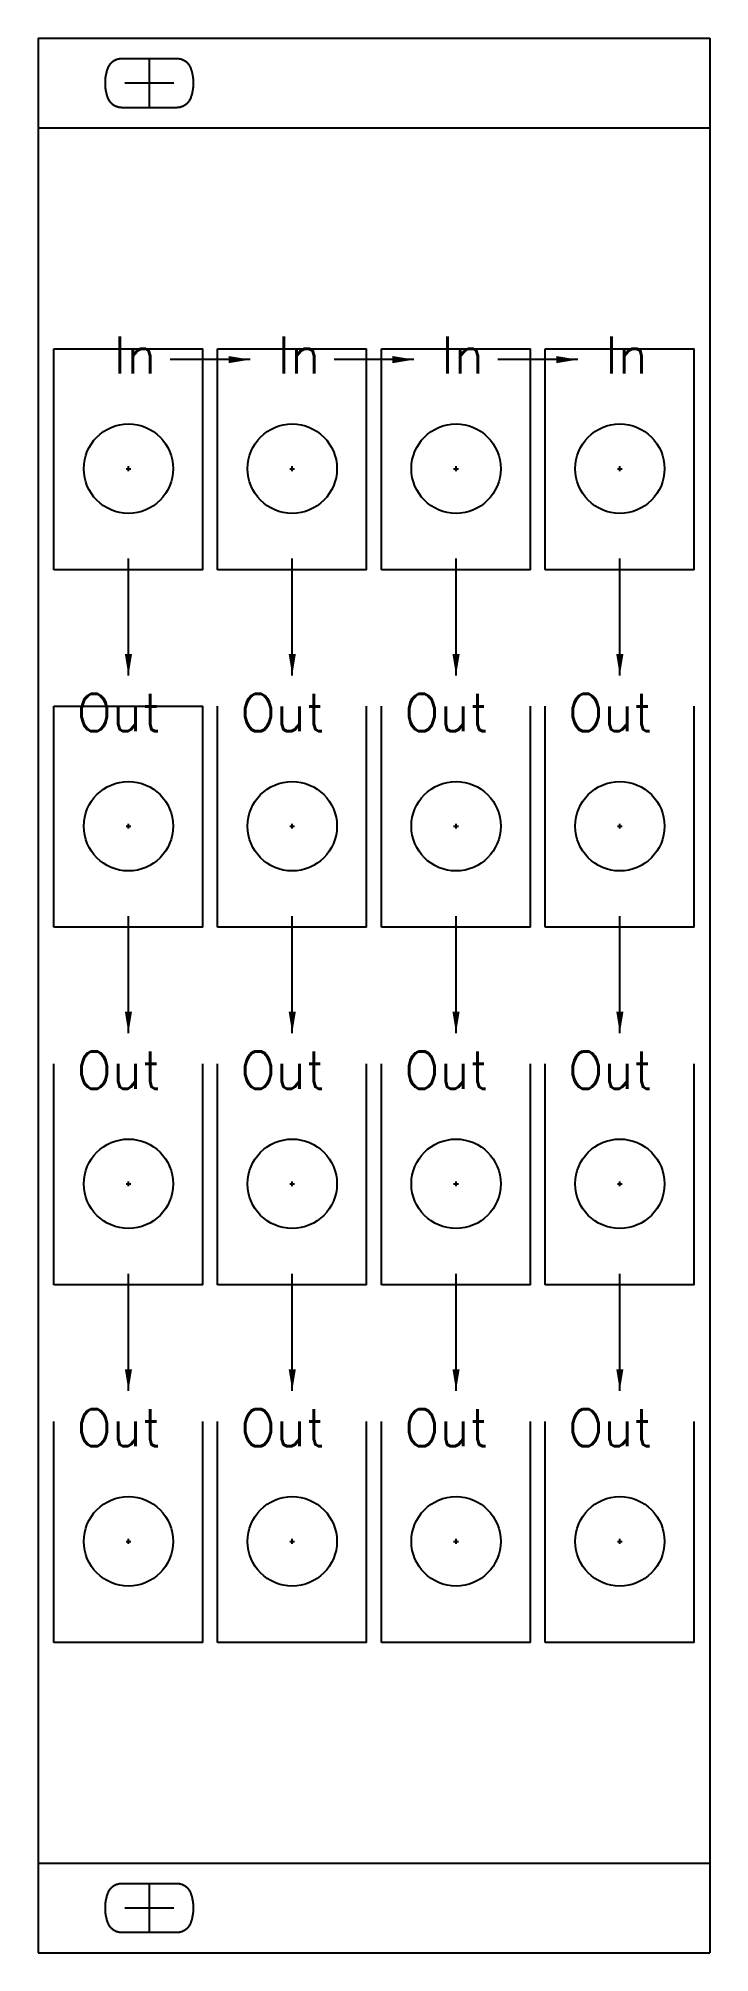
# Model space of a CAD drawing. Extents: x -6 to 39, y -100 to 29.
import ezdxf

# ---------------------------------------------------------------- set-up
doc = ezdxf.new("R2010")
doc.units = 0
doc.layers.get('0').update_dxf_attribs({"linetype": 'CONTINUOUS'})
doc.layers.add('Layer1', color=252, linetype='CONTINUOUS', plot=False)
doc.layers.add('Object', color=7, linetype='CONTINUOUS')

msp = doc.modelspace()

# ---------------------------------------------------------------- texts
at = {"linetype": 'ByBlock', "char_height": 2.5, "width": 7.6494, "attachment_point": 1}
for s, insert in [('{\\fRomanS|b0|i0|c0|p0;In}', (-1, 8.88)), ('{\\fRomanS|b0|i0|c0|p0;In}', (10, 8.88)), ('{\\fRomanS|b0|i0|c0|p0;In}', (21, 8.88)), ('{\\fRomanS|b0|i0|c0|p0;In}', (32, 8.88)), ('{\\fRomanS|b0|i0|c0|p0;Out}', (-3.48, -15.12)), ('{\\fRomanS|b0|i0|c0|p0;Out}', (7.52, -15.12)), ('{\\fRomanS|b0|i0|c0|p0;Out}', (18.52, -15.12)), ('{\\fRomanS|b0|i0|c0|p0;Out}', (29.52, -15.12)), ('{\\fRomanS|b0|i0|c0|p0;Out}', (-3.48, -39.12)), ('{\\fRomanS|b0|i0|c0|p0;Out}', (7.52, -39.12)), ('{\\fRomanS|b0|i0|c0|p0;Out}', (18.52, -39.12)), ('{\\fRomanS|b0|i0|c0|p0;Out}', (29.52, -39.12)), ('{\\fRomanS|b0|i0|c0|p0;Out}', (-3.48, -63.12)), ('{\\fRomanS|b0|i0|c0|p0;Out}', (7.52, -63.12)), ('{\\fRomanS|b0|i0|c0|p0;Out}', (18.52, -63.12)), ('{\\fRomanS|b0|i0|c0|p0;Out}', (29.52, -63.12))]:
    msp.add_mtext(s, dxfattribs=dict(at, insert=insert))

# ---------------------------------------------------------------- linework, layer by layer
at = {"linetype": 'ByBlock'}
for p, q in [((-6.06, 28.89), (-6.06, -99.61)), ((39.04, 28.89), (39.04, -99.61)), ((1.4, 27.54), (1.4, 24.23)), ((-0.25, 25.89), (3.05, 25.89)), ((1.4, -94.96), (1.4, -98.26)), ((-0.25, -96.61), (3.05, -96.61))]:
    msp.add_line(p, q, dxfattribs=at)
at = {"layer": 'Layer1', "linetype": 'ByBlock'}
for p, q in [((-5.01, 8.05), (4.99, 8.05)), ((-5.01, -6.78), (-5.01, 8.05)), ((4.99, -6.78), (4.99, 8.05)), ((5.99, 8.05), (15.99, 8.05)), ((5.99, -6.78), (5.99, 8.05)), ((15.99, -6.78), (15.99, 8.05)), ((16.99, 8.05), (26.99, 8.05)), ((16.99, -6.78), (16.99, 8.05)), ((26.99, -6.78), (26.99, 8.05)), ((27.99, 8.05), (37.99, 8.05)), ((27.99, -6.78), (27.99, 8.05)), ((37.99, -6.78), (37.99, 8.05)), ((4.99, -6.78), (-5.01, -6.78)), ((15.99, -6.78), (5.99, -6.78)), ((26.99, -6.78), (16.99, -6.78)), ((37.99, -6.78), (27.99, -6.78)), ((-5.01, -15.95), (4.99, -15.95)), ((-5.01, -30.78), (-5.01, -15.95)), ((4.99, -30.78), (4.99, -15.95)), ((5.99, -30.78), (5.99, -15.95)), ((15.99, -30.78), (15.99, -15.95)), ((16.99, -30.78), (16.99, -15.95)), ((26.99, -30.78), (26.99, -15.95)), ((27.99, -30.78), (27.99, -15.95)), ((37.99, -30.78), (37.99, -15.95)), ((4.99, -30.78), (-5.01, -30.78)), ((15.99, -30.78), (5.99, -30.78)), ((26.99, -30.78), (16.99, -30.78)), ((37.99, -30.78), (27.99, -30.78)), ((-5.01, -54.78), (-5.01, -39.95)), ((4.99, -54.78), (4.99, -39.95)), ((5.99, -54.78), (5.99, -39.95)), ((15.99, -54.78), (15.99, -39.95)), ((16.99, -54.78), (16.99, -39.95)), ((26.99, -54.78), (26.99, -39.95)), ((27.99, -54.78), (27.99, -39.95)), ((37.99, -54.78), (37.99, -39.95)), ((4.99, -54.78), (-5.01, -54.78)), ((15.99, -54.78), (5.99, -54.78)), ((26.99, -54.78), (16.99, -54.78)), ((37.99, -54.78), (27.99, -54.78)), ((-5.01, -78.78), (-5.01, -63.95)), ((4.99, -78.78), (4.99, -63.95)), ((5.99, -78.78), (5.99, -63.95)), ((15.99, -78.78), (15.99, -63.95)), ((16.99, -78.78), (16.99, -63.95)), ((26.99, -78.78), (26.99, -63.95)), ((27.99, -78.78), (27.99, -63.95)), ((37.99, -78.78), (37.99, -63.95)), ((4.99, -78.78), (-5.01, -78.78)), ((15.99, -78.78), (5.99, -78.78)), ((26.99, -78.78), (16.99, -78.78)), ((37.99, -78.78), (27.99, -78.78))]:
    msp.add_line(p, q, dxfattribs=at)
at = {"layer": 'Object', "linetype": 'ByBlock'}
for p, q in [((-6.06, 28.89), (39.04, 28.89)), ((-6.06, 22.88), (39.04, 22.88)), ((8.17, 7.32), (2.81, 7.32)), ((19.17, 7.32), (13.81, 7.32)), ((30.17, 7.32), (24.81, 7.32)), ((0, -13.89), (0, -6.04)), ((11, -13.89), (11, -6.04)), ((22, -13.89), (22, -6.04)), ((33, -13.89), (33, -6.04)), ((0, -37.89), (0, -30.04)), ((11, -37.89), (11, -30.04)), ((22, -37.89), (22, -30.04)), ((33, -37.89), (33, -30.04)), ((0, -61.89), (0, -54.04)), ((11, -61.89), (11, -54.04)), ((22, -61.89), (22, -54.04)), ((33, -61.89), (33, -54.04)), ((-6.06, -93.61), (39.04, -93.61)), ((-6.06, -99.61), (39.04, -99.61))]:
    msp.add_line(p, q, dxfattribs=at)
at = {"layer": 'Object', "color": 1, "linetype": 'ByBlock'}
for p, q in [((-0.16, 0), (0.16, 0)), ((0, -0.16), (0, 0.16)), ((10.84, 0), (11.16, 0)), ((11, -0.16), (11, 0.16)), ((21.84, 0), (22.16, 0)), ((22, -0.16), (22, 0.16)), ((32.84, 0), (33.16, 0)), ((33, -0.16), (33, 0.16)), ((-0.16, -24), (0.16, -24)), ((0, -24.16), (0, -23.84)), ((10.84, -24), (11.16, -24)), ((11, -24.16), (11, -23.84)), ((21.84, -24), (22.16, -24)), ((22, -24.16), (22, -23.84)), ((32.84, -24), (33.16, -24)), ((33, -24.16), (33, -23.84)), ((-0.16, -48), (0.16, -48)), ((0, -48.16), (0, -47.84)), ((10.84, -48), (11.16, -48)), ((11, -48.16), (11, -47.84)), ((21.84, -48), (22.16, -48)), ((22, -48.16), (22, -47.84)), ((32.84, -48), (33.16, -48)), ((33, -48.16), (33, -47.84)), ((0, -72.16), (0, -71.84)), ((11, -72.16), (11, -71.84)), ((22, -72.16), (22, -71.84)), ((33, -72.16), (33, -71.84)), ((-0.16, -72), (0.16, -72)), ((10.84, -72), (11.16, -72)), ((21.84, -72), (22.16, -72)), ((32.84, -72), (33.16, -72))]:
    msp.add_line(p, q, dxfattribs=at)
at = {"layer": 'Object', "linetype": 'ByBlock'}
for points in [[(-1.53, 25.5), (-1.53, 25.5), (-1.53, 25.51), (-1.53, 25.52), (-1.53, 25.53), (-1.53, 25.54), (-1.53, 25.54), (-1.53, 25.55), (-1.53, 25.56), (-1.53, 25.57), (-1.54, 25.57), (-1.54, 25.58), (-1.54, 25.59), (-1.54, 25.6), (-1.54, 25.61), (-1.54, 25.61), (-1.54, 25.62), (-1.54, 25.63), (-1.54, 25.64), (-1.54, 25.64), (-1.54, 25.65), (-1.54, 25.66), (-1.54, 25.67), (-1.54, 25.68), (-1.54, 25.68), (-1.55, 25.69), (-1.55, 25.7), (-1.55, 25.71), (-1.55, 25.71), (-1.55, 25.72), (-1.55, 25.73), (-1.55, 25.74), (-1.55, 25.75), (-1.55, 25.75), (-1.55, 25.76), (-1.55, 25.77), (-1.55, 25.78), (-1.55, 25.78), (-1.55, 25.79), (-1.55, 25.8), (-1.55, 25.81), (-1.55, 25.82), (-1.55, 25.82), (-1.55, 25.83), (-1.55, 25.84), (-1.55, 25.85), (-1.55, 25.85), (-1.55, 25.86), (-1.55, 25.87), (-1.55, 25.88), (-1.55, 25.89), (-1.55, 25.89), (-1.55, 25.9), (-1.55, 25.91), (-1.55, 25.92), (-1.55, 25.92), (-1.55, 25.93), (-1.55, 25.94), (-1.55, 25.95), (-1.55, 25.96), (-1.55, 25.96), (-1.55, 25.97), (-1.55, 25.98), (-1.55, 25.99), (-1.55, 26), (-1.55, 26), (-1.55, 26.01), (-1.55, 26.02), (-1.55, 26.03), (-1.55, 26.03), (-1.55, 26.04), (-1.55, 26.05), (-1.55, 26.06), (-1.55, 26.07), (-1.55, 26.07), (-1.55, 26.08), (-1.54, 26.09), (-1.54, 26.1), (-1.54, 26.1), (-1.54, 26.11), (-1.54, 26.12), (-1.54, 26.13), (-1.54, 26.14), (-1.54, 26.14), (-1.54, 26.15), (-1.54, 26.16), (-1.54, 26.17), (-1.54, 26.17), (-1.54, 26.18), (-1.54, 26.19), (-1.54, 26.2), (-1.53, 26.21), (-1.53, 26.21), (-1.53, 26.22), (-1.53, 26.23), (-1.53, 26.24), (-1.53, 26.24), (-1.53, 26.25), (-1.53, 26.26), (-1.53, 26.27), (-1.53, 26.27), (-1.52, 26.28), (-1.52, 26.29), (-1.52, 26.3), (-1.52, 26.31), (-1.52, 26.31), (-1.52, 26.32), (-1.52, 26.33), (-1.52, 26.34), (-1.52, 26.34), (-1.51, 26.35), (-1.51, 26.36), (-1.51, 26.37), (-1.51, 26.38), (-1.51, 26.38), (-1.51, 26.39), (-1.51, 26.4), (-1.51, 26.41), (-1.5, 26.41), (-1.5, 26.42), (-1.5, 26.43), (-1.5, 26.44), (-1.5, 26.44), (-1.5, 26.45), (-1.5, 26.46), (-1.49, 26.47), (-1.49, 26.48), (-1.49, 26.48), (-1.49, 26.49), (-1.49, 26.5), (-1.49, 26.51), (-1.48, 26.51), (-1.48, 26.52), (-1.48, 26.53), (-1.48, 26.54), (-1.48, 26.54), (-1.48, 26.55), (-1.47, 26.56), (-1.47, 26.57), (-1.47, 26.58), (-1.47, 26.58), (-1.47, 26.59), (-1.46, 26.6), (-1.46, 26.61), (-1.46, 26.61), (-1.46, 26.62), (-1.46, 26.63), (-1.45, 26.64), (-1.45, 26.64), (-1.45, 26.65), (-1.45, 26.66), (-1.45, 26.67), (-1.44, 26.67), (-1.44, 26.68), (-1.44, 26.69), (-1.44, 26.7), (-1.44, 26.7), (-1.43, 26.71), (-1.43, 26.72), (-1.43, 26.73), (-1.43, 26.73), (-1.42, 26.74), (-1.42, 26.75), (-1.42, 26.76), (-1.42, 26.76), (-1.42, 26.77), (-1.41, 26.78), (-1.41, 26.79), (-1.41, 26.79), (-1.41, 26.8), (-1.4, 26.81), (-1.4, 26.82), (-1.4, 26.82), (-1.4, 26.83), (-1.39, 26.84), (-1.39, 26.85), (-1.39, 26.85), (-1.39, 26.86), (-1.38, 26.87), (-1.38, 26.87), (-1.38, 26.88), (-1.38, 26.88), (-1.38, 26.89), (-1.37, 26.89), (-1.37, 26.9), (-1.37, 26.9), (-1.37, 26.91), (-1.37, 26.91), (-1.37, 26.92), (-1.36, 26.92), (-1.36, 26.93), (-1.36, 26.93), (-1.36, 26.93), (-1.36, 26.94), (-1.35, 26.94), (-1.35, 26.95), (-1.35, 26.95), (-1.35, 26.96), (-1.35, 26.96), (-1.34, 26.97), (-1.34, 26.97), (-1.34, 26.97), (-1.34, 26.98), (-1.33, 26.98), (-1.33, 26.99), (-1.33, 26.99), (-1.33, 27), (-1.33, 27), (-1.32, 27), (-1.32, 27.01), (-1.32, 27.01), (-1.32, 27.02), (-1.31, 27.02), (-1.31, 27.03), (-1.31, 27.03), (-1.31, 27.03), (-1.3, 27.04), (-1.3, 27.04), (-1.3, 27.05), (-1.3, 27.05), (-1.3, 27.06), (-1.29, 27.06), (-1.29, 27.06), (-1.29, 27.07), (-1.28, 27.07), (-1.28, 27.08), (-1.28, 27.08), (-1.28, 27.08), (-1.27, 27.09), (-1.27, 27.09), (-1.27, 27.1), (-1.27, 27.1), (-1.26, 27.1), (-1.26, 27.11), (-1.26, 27.11), (-1.26, 27.12), (-1.25, 27.12), (-1.25, 27.12), (-1.25, 27.13), (-1.24, 27.13), (-1.24, 27.14), (-1.24, 27.14), (-1.24, 27.14), (-1.23, 27.15), (-1.23, 27.15), (-1.23, 27.15), (-1.22, 27.16), (-1.22, 27.16), (-1.22, 27.17), (-1.21, 27.17), (-1.21, 27.17), (-1.21, 27.18), (-1.21, 27.18), (-1.2, 27.18), (-1.2, 27.19), (-1.2, 27.19), (-1.19, 27.19), (-1.19, 27.2), (-1.19, 27.2), (-1.18, 27.21), (-1.18, 27.21), (-1.18, 27.21), (-1.17, 27.22), (-1.17, 27.22), (-1.17, 27.22), (-1.16, 27.23), (-1.16, 27.23), (-1.16, 27.23), (-1.15, 27.24), (-1.15, 27.24), (-1.15, 27.24), (-1.14, 27.25), (-1.14, 27.25), (-1.14, 27.25), (-1.13, 27.26), (-1.13, 27.26), (-1.13, 27.26), (-1.12, 27.27), (-1.12, 27.27), (-1.12, 27.27), (-1.11, 27.28), (-1.11, 27.28), (-1.11, 27.28), (-1.1, 27.29), (-1.1, 27.29), (-1.1, 27.29), (-1.09, 27.3), (-1.09, 27.3), (-1.08, 27.3), (-1.08, 27.3), (-1.08, 27.31), (-1.07, 27.31), (-1.07, 27.31), (-1.07, 27.32), (-1.06, 27.32), (-1.06, 27.32), (-1.06, 27.33), (-1.05, 27.33), (-1.05, 27.33), (-1.04, 27.33), (-1.04, 27.34), (-1.04, 27.34), (-1.03, 27.34), (-1.03, 27.35), (-1.02, 27.35), (-1.02, 27.35), (-1.02, 27.35), (-1.01, 27.36), (-1.01, 27.36), (-1.01, 27.36), (-1, 27.36), (-1, 27.37), (-0.99, 27.37), (-0.99, 27.37), (-0.99, 27.37), (-0.98, 27.38), (-0.98, 27.38), (-0.97, 27.38), (-0.97, 27.39), (-0.97, 27.39), (-0.96, 27.39), (-0.96, 27.39), (-0.95, 27.39), (-0.95, 27.4), (-0.95, 27.4), (-0.94, 27.4), (-0.94, 27.4), (-0.93, 27.41), (-0.93, 27.41), (-0.92, 27.41), (-0.92, 27.41), (-0.92, 27.42), (-0.91, 27.42), (-0.91, 27.42), (-0.9, 27.42), (-0.9, 27.43), (-0.9, 27.43), (-0.89, 27.43), (-0.89, 27.43), (-0.88, 27.43), (-0.88, 27.44), (-0.87, 27.44), (-0.87, 27.44), (-0.87, 27.44), (-0.86, 27.44), (-0.86, 27.45), (-0.85, 27.45), (-0.85, 27.45), (-0.84, 27.45), (-0.84, 27.45), (-0.84, 27.46), (-0.83, 27.46), (-0.83, 27.46), (-0.82, 27.46), (-0.82, 27.46), (-0.81, 27.46), (-0.81, 27.47), (-0.8, 27.47), (-0.8, 27.47), (-0.8, 27.47), (-0.79, 27.47), (-0.79, 27.48), (-0.78, 27.48), (-0.78, 27.48), (-0.77, 27.48), (-0.77, 27.48), (-0.76, 27.48), (-0.76, 27.48), (-0.75, 27.49), (-0.75, 27.49), (-0.75, 27.49), (-0.74, 27.49), (-0.74, 27.49), (-0.73, 27.49), (-0.73, 27.49), (-0.72, 27.5), (-0.72, 27.5), (-0.71, 27.5), (-0.71, 27.5), (-0.7, 27.5), (-0.7, 27.5), (-0.7, 27.5), (-0.69, 27.51), (-0.69, 27.51), (-0.68, 27.51), (-0.68, 27.51), (-0.67, 27.51), (-0.67, 27.51), (-0.66, 27.51), (-0.66, 27.51), (-0.65, 27.51), (-0.65, 27.52), (-0.64, 27.52), (-0.64, 27.52), (-0.63, 27.52), (-0.63, 27.52), (-0.62, 27.52), (-0.62, 27.52), (-0.61, 27.52), (-0.61, 27.52), (-0.61, 27.52), (-0.6, 27.52), (-0.6, 27.52), (-0.59, 27.53), (-0.59, 27.53), (-0.58, 27.53), (-0.58, 27.53), (-0.57, 27.53), (-0.57, 27.53), (-0.56, 27.53), (-0.56, 27.53), (-0.55, 27.53), (-0.55, 27.53), (-0.54, 27.53), (-0.54, 27.53), (-0.53, 27.53), (-0.53, 27.53), (-0.52, 27.53), (-0.52, 27.53), (-0.51, 27.53), (-0.51, 27.53), (-0.5, 27.54), (-0.5, 27.54), (-0.49, 27.54), (-0.49, 27.54), (-0.48, 27.54), (-0.48, 27.54), (-0.47, 27.54), (-0.47, 27.54), (-0.46, 27.54), (-0.46, 27.54), (-0.45, 27.54), (-0.45, 27.54), (-0.44, 27.54), (-0.44, 27.54), (3.24, 27.54), (3.24, 27.54), (3.25, 27.54), (3.25, 27.54), (3.26, 27.54), (3.26, 27.54), (3.27, 27.54), (3.27, 27.54), (3.28, 27.54), (3.28, 27.54), (3.29, 27.54), (3.29, 27.54), (3.3, 27.54), (3.3, 27.54), (3.31, 27.53), (3.31, 27.53), (3.32, 27.53), (3.32, 27.53), (3.33, 27.53), (3.33, 27.53), (3.34, 27.53), (3.34, 27.53), (3.35, 27.53), (3.35, 27.53), (3.36, 27.53), (3.36, 27.53), (3.37, 27.53), (3.37, 27.53), (3.38, 27.53), (3.38, 27.53), (3.39, 27.53), (3.39, 27.53), (3.4, 27.52), (3.4, 27.52), (3.41, 27.52), (3.41, 27.52), (3.42, 27.52), (3.42, 27.52), (3.42, 27.52), (3.43, 27.52), (3.43, 27.52), (3.44, 27.52), (3.44, 27.52), (3.45, 27.52), (3.45, 27.51), (3.46, 27.51), (3.46, 27.51), (3.47, 27.51), (3.47, 27.51), (3.48, 27.51), (3.48, 27.51), (3.49, 27.51), (3.49, 27.51), (3.5, 27.5), (3.5, 27.5), (3.5, 27.5), (3.51, 27.5), (3.51, 27.5), (3.52, 27.5), (3.52, 27.5), (3.53, 27.49), (3.53, 27.49), (3.54, 27.49), (3.54, 27.49), (3.55, 27.49), (3.55, 27.49), (3.56, 27.49), (3.56, 27.48), (3.56, 27.48), (3.57, 27.48), (3.57, 27.48), (3.58, 27.48), (3.58, 27.48), (3.59, 27.48), (3.59, 27.47), (3.6, 27.47), (3.6, 27.47), (3.6, 27.47), (3.61, 27.47), (3.61, 27.46), (3.62, 27.46), (3.62, 27.46), (3.63, 27.46), (3.63, 27.46), (3.64, 27.46), (3.64, 27.45), (3.64, 27.45), (3.65, 27.45), (3.65, 27.45), (3.66, 27.45), (3.66, 27.44), (3.67, 27.44), (3.67, 27.44), (3.67, 27.44), (3.68, 27.44), (3.68, 27.43), (3.69, 27.43), (3.69, 27.43), (3.7, 27.43), (3.7, 27.43), (3.7, 27.42), (3.71, 27.42), (3.71, 27.42), (3.72, 27.42), (3.72, 27.41), (3.73, 27.41), (3.73, 27.41), (3.73, 27.41), (3.74, 27.4), (3.74, 27.4), (3.75, 27.4), (3.75, 27.4), (3.75, 27.39), (3.76, 27.39), (3.76, 27.39), (3.77, 27.39), (3.77, 27.39), (3.77, 27.38), (3.78, 27.38), (3.78, 27.38), (3.79, 27.37), (3.79, 27.37), (3.79, 27.37), (3.8, 27.37), (3.8, 27.36), (3.81, 27.36), (3.81, 27.36), (3.81, 27.36), (3.82, 27.35), (3.82, 27.35), (3.83, 27.35), (3.83, 27.35), (3.83, 27.34), (3.84, 27.34), (3.84, 27.34), (3.84, 27.33), (3.85, 27.33), (3.85, 27.33), (3.86, 27.33), (3.86, 27.32), (3.86, 27.32), (3.87, 27.32), (3.87, 27.31), (3.87, 27.31), (3.88, 27.31), (3.88, 27.3), (3.89, 27.3), (3.89, 27.3), (3.89, 27.3), (3.9, 27.29), (3.9, 27.29), (3.9, 27.29), (3.91, 27.28), (3.91, 27.28), (3.91, 27.28), (3.92, 27.27), (3.92, 27.27), (3.92, 27.27), (3.93, 27.26), (3.93, 27.26), (3.93, 27.26), (3.94, 27.25), (3.94, 27.25), (3.94, 27.25), (3.95, 27.24), (3.95, 27.24), (3.95, 27.24), (3.96, 27.23), (3.96, 27.23), (3.96, 27.23), (3.97, 27.22), (3.97, 27.22), (3.97, 27.22), (3.98, 27.21), (3.98, 27.21), (3.98, 27.21), (3.99, 27.2), (3.99, 27.2), (3.99, 27.19), (4, 27.19), (4, 27.19), (4, 27.18), (4.01, 27.18), (4.01, 27.18), (4.01, 27.17), (4.02, 27.17), (4.02, 27.17), (4.02, 27.16), (4.02, 27.16), (4.03, 27.15), (4.03, 27.15), (4.03, 27.15), (4.04, 27.14), (4.04, 27.14), (4.04, 27.14), (4.04, 27.13), (4.05, 27.13), (4.05, 27.12), (4.05, 27.12), (4.06, 27.12), (4.06, 27.11), (4.06, 27.11), (4.06, 27.1), (4.07, 27.1), (4.07, 27.1), (4.07, 27.09), (4.07, 27.09), (4.08, 27.08), (4.08, 27.08), (4.08, 27.08), (4.09, 27.07), (4.09, 27.07), (4.09, 27.06), (4.09, 27.06), (4.1, 27.06), (4.1, 27.05), (4.1, 27.05), (4.1, 27.04), (4.11, 27.04), (4.11, 27.03), (4.11, 27.03), (4.11, 27.03), (4.12, 27.02), (4.12, 27.02), (4.12, 27.01), (4.12, 27.01), (4.12, 27), (4.13, 27), (4.13, 27), (4.13, 26.99), (4.13, 26.99), (4.14, 26.98), (4.14, 26.98), (4.14, 26.97), (4.14, 26.97), (4.14, 26.97), (4.15, 26.96), (4.15, 26.96), (4.15, 26.95), (4.15, 26.95), (4.15, 26.94), (4.16, 26.94), (4.16, 26.93), (4.16, 26.93), (4.16, 26.93), (4.16, 26.92), (4.17, 26.92), (4.17, 26.91), (4.17, 26.91), (4.17, 26.9), (4.17, 26.9), (4.17, 26.89), (4.18, 26.89), (4.18, 26.88), (4.18, 26.88), (4.18, 26.87), (4.18, 26.87), (4.19, 26.86), (4.19, 26.85), (4.19, 26.85), (4.19, 26.84), (4.2, 26.83), (4.2, 26.82), (4.2, 26.82), (4.2, 26.81), (4.21, 26.8), (4.21, 26.79), (4.21, 26.79), (4.21, 26.78), (4.22, 26.77), (4.22, 26.76), (4.22, 26.76), (4.22, 26.75), (4.23, 26.74), (4.23, 26.73), (4.23, 26.73), (4.23, 26.72), (4.23, 26.71), (4.24, 26.7), (4.24, 26.7), (4.24, 26.69), (4.24, 26.68), (4.25, 26.67), (4.25, 26.67), (4.25, 26.66), (4.25, 26.65), (4.25, 26.64), (4.26, 26.64), (4.26, 26.63), (4.26, 26.62), (4.26, 26.61), (4.26, 26.61), (4.27, 26.6), (4.27, 26.59), (4.27, 26.58), (4.27, 26.58), (4.27, 26.57), (4.27, 26.56), (4.28, 26.55), (4.28, 26.54), (4.28, 26.54), (4.28, 26.53), (4.28, 26.52), (4.28, 26.51), (4.29, 26.51), (4.29, 26.5), (4.29, 26.49), (4.29, 26.48), (4.29, 26.48), (4.29, 26.47), (4.3, 26.46), (4.3, 26.45), (4.3, 26.44), (4.3, 26.44), (4.3, 26.43), (4.3, 26.42), (4.3, 26.41), (4.31, 26.41), (4.31, 26.4), (4.31, 26.39), (4.31, 26.38), (4.31, 26.38), (4.31, 26.37), (4.31, 26.36), (4.32, 26.35), (4.32, 26.34), (4.32, 26.34), (4.32, 26.33), (4.32, 26.32), (4.32, 26.31), (4.32, 26.31), (4.32, 26.3), (4.32, 26.29), (4.33, 26.28), (4.33, 26.27), (4.33, 26.27), (4.33, 26.26), (4.33, 26.25), (4.33, 26.24), (4.33, 26.24), (4.33, 26.23), (4.33, 26.22), (4.33, 26.21), (4.33, 26.21), (4.34, 26.2), (4.34, 26.19), (4.34, 26.18), (4.34, 26.17), (4.34, 26.17), (4.34, 26.16), (4.34, 26.15), (4.34, 26.14), (4.34, 26.14), (4.34, 26.13), (4.34, 26.12), (4.34, 26.11), (4.34, 26.1), (4.34, 26.1), (4.35, 26.09), (4.35, 26.08), (4.35, 26.07), (4.35, 26.07), (4.35, 26.06), (4.35, 26.05), (4.35, 26.04), (4.35, 26.03), (4.35, 26.03), (4.35, 26.02), (4.35, 26.01), (4.35, 26), (4.35, 26), (4.35, 25.99), (4.35, 25.98), (4.35, 25.97), (4.35, 25.96), (4.35, 25.96), (4.35, 25.95), (4.35, 25.94), (4.35, 25.93), (4.35, 25.92), (4.35, 25.92), (4.35, 25.91), (4.35, 25.9), (4.35, 25.89), (4.35, 25.89), (4.35, 25.88), (4.35, 25.87), (4.35, 25.86), (4.35, 25.85), (4.35, 25.85), (4.35, 25.84), (4.35, 25.83), (4.35, 25.82), (4.35, 25.82), (4.35, 25.81), (4.35, 25.8), (4.35, 25.79), (4.35, 25.78), (4.35, 25.78), (4.35, 25.77), (4.35, 25.76), (4.35, 25.75), (4.35, 25.75), (4.35, 25.74), (4.35, 25.73), (4.35, 25.72), (4.35, 25.71), (4.35, 25.71), (4.35, 25.7), (4.35, 25.69), (4.35, 25.68), (4.34, 25.68), (4.34, 25.67), (4.34, 25.66), (4.34, 25.65), (4.34, 25.64), (4.34, 25.64), (4.34, 25.63), (4.34, 25.62), (4.34, 25.61), (4.34, 25.61), (4.34, 25.6), (4.34, 25.59), (4.34, 25.58), (4.34, 25.57), (4.33, 25.57), (4.33, 25.56), (4.33, 25.55), (4.33, 25.54), (4.33, 25.54), (4.33, 25.53), (4.33, 25.52), (4.33, 25.51), (4.33, 25.5), (4.33, 25.5), (4.33, 25.49), (4.32, 25.48), (4.32, 25.47), (4.32, 25.47), (4.32, 25.46), (4.32, 25.45), (4.32, 25.44), (4.32, 25.43), (4.32, 25.43), (4.32, 25.42), (4.31, 25.41), (4.31, 25.4), (4.31, 25.4), (4.31, 25.39), (4.31, 25.38), (4.31, 25.37), (4.31, 25.37), (4.3, 25.36), (4.3, 25.35), (4.3, 25.34), (4.3, 25.33), (4.3, 25.33), (4.3, 25.32), (4.3, 25.31), (4.29, 25.3), (4.29, 25.3), (4.29, 25.29), (4.29, 25.28), (4.29, 25.27), (4.29, 25.27), (4.28, 25.26), (4.28, 25.25), (4.28, 25.24), (4.28, 25.23), (4.28, 25.23), (4.28, 25.22), (4.27, 25.21), (4.27, 25.2), (4.27, 25.2), (4.27, 25.19), (4.27, 25.18), (4.27, 25.17), (4.26, 25.17), (4.26, 25.16), (4.26, 25.15), (4.26, 25.14), (4.26, 25.14), (4.25, 25.13), (4.25, 25.12), (4.25, 25.11), (4.25, 25.11), (4.25, 25.1), (4.24, 25.09), (4.24, 25.08), (4.24, 25.08), (4.24, 25.07), (4.23, 25.06), (4.23, 25.05), (4.23, 25.04), (4.23, 25.04), (4.23, 25.03), (4.22, 25.02), (4.22, 25.01), (4.22, 25.01), (4.22, 25), (4.21, 24.99), (4.21, 24.98), (4.21, 24.98), (4.21, 24.97), (4.2, 24.96), (4.2, 24.95), (4.2, 24.95), (4.2, 24.94), (4.19, 24.93), (4.19, 24.92), (4.19, 24.92), (4.19, 24.91), (4.18, 24.9), (4.18, 24.9), (4.18, 24.89), (4.18, 24.89), (4.18, 24.88), (4.17, 24.88), (4.17, 24.87), (4.17, 24.87), (4.17, 24.87), (4.17, 24.86), (4.17, 24.86), (4.16, 24.85), (4.16, 24.85), (4.16, 24.84), (4.16, 24.84), (4.16, 24.83), (4.15, 24.83), (4.15, 24.82), (4.15, 24.82), (4.15, 24.82), (4.15, 24.81), (4.14, 24.81), (4.14, 24.8), (4.14, 24.8), (4.14, 24.79), (4.14, 24.79), (4.13, 24.78), (4.13, 24.78), (4.13, 24.78), (4.13, 24.77), (4.12, 24.77), (4.12, 24.76), (4.12, 24.76), (4.12, 24.75), (4.12, 24.75), (4.11, 24.75), (4.11, 24.74), (4.11, 24.74), (4.11, 24.73), (4.1, 24.73), (4.1, 24.72), (4.1, 24.72), (4.1, 24.72), (4.09, 24.71), (4.09, 24.71), (4.09, 24.7), (4.09, 24.7), (4.08, 24.7), (4.08, 24.69), (4.08, 24.69), (4.07, 24.68), (4.07, 24.68), (4.07, 24.68), (4.07, 24.67), (4.06, 24.67), (4.06, 24.66), (4.06, 24.66), (4.06, 24.66), (4.05, 24.65), (4.05, 24.65), (4.05, 24.64), (4.04, 24.64), (4.04, 24.64), (4.04, 24.63), (4.04, 24.63), (4.03, 24.63), (4.03, 24.62), (4.03, 24.62), (4.02, 24.61), (4.02, 24.61), (4.02, 24.61), (4.02, 24.6), (4.01, 24.6), (4.01, 24.6), (4.01, 24.59), (4, 24.59), (4, 24.58), (4, 24.58), (3.99, 24.58), (3.99, 24.57), (3.99, 24.57), (3.98, 24.57), (3.98, 24.56), (3.98, 24.56), (3.97, 24.56), (3.97, 24.55), (3.97, 24.55), (3.96, 24.55), (3.96, 24.54), (3.96, 24.54), (3.95, 24.54), (3.95, 24.53), (3.95, 24.53), (3.94, 24.53), (3.94, 24.52), (3.94, 24.52), (3.93, 24.52), (3.93, 24.51), (3.93, 24.51), (3.92, 24.51), (3.92, 24.5), (3.92, 24.5), (3.91, 24.5), (3.91, 24.49), (3.91, 24.49), (3.9, 24.49), (3.9, 24.48), (3.9, 24.48), (3.89, 24.48), (3.89, 24.47), (3.89, 24.47), (3.88, 24.47), (3.88, 24.46), (3.87, 24.46), (3.87, 24.46), (3.87, 24.46), (3.86, 24.45), (3.86, 24.45), (3.86, 24.45), (3.85, 24.44), (3.85, 24.44), (3.84, 24.44), (3.84, 24.44), (3.84, 24.43), (3.83, 24.43), (3.83, 24.43), (3.83, 24.42), (3.82, 24.42), (3.82, 24.42), (3.81, 24.42), (3.81, 24.41), (3.81, 24.41), (3.8, 24.41), (3.8, 24.4), (3.79, 24.4), (3.79, 24.4), (3.79, 24.4), (3.78, 24.39), (3.78, 24.39), (3.77, 24.39), (3.77, 24.39), (3.77, 24.38), (3.76, 24.38), (3.76, 24.38), (3.75, 24.38), (3.75, 24.37), (3.75, 24.37), (3.74, 24.37), (3.74, 24.37), (3.73, 24.36), (3.73, 24.36), (3.73, 24.36), (3.72, 24.36), (3.72, 24.36), (3.71, 24.35), (3.71, 24.35), (3.7, 24.35), (3.7, 24.35), (3.7, 24.34), (3.69, 24.34), (3.69, 24.34), (3.68, 24.34), (3.68, 24.34), (3.67, 24.33), (3.67, 24.33), (3.67, 24.33), (3.66, 24.33), (3.66, 24.33), (3.65, 24.32), (3.65, 24.32), (3.64, 24.32), (3.64, 24.32), (3.64, 24.32), (3.63, 24.31), (3.63, 24.31), (3.62, 24.31), (3.62, 24.31), (3.61, 24.31), (3.61, 24.31), (3.6, 24.3), (3.6, 24.3), (3.6, 24.3), (3.59, 24.3), (3.59, 24.3), (3.58, 24.3), (3.58, 24.29), (3.57, 24.29), (3.57, 24.29), (3.56, 24.29), (3.56, 24.29), (3.56, 24.29), (3.55, 24.28), (3.55, 24.28), (3.54, 24.28), (3.54, 24.28), (3.53, 24.28), (3.53, 24.28), (3.52, 24.28), (3.52, 24.27), (3.51, 24.27), (3.51, 24.27), (3.5, 24.27), (3.5, 24.27), (3.5, 24.27), (3.49, 24.27), (3.49, 24.27), (3.48, 24.26), (3.48, 24.26), (3.47, 24.26), (3.47, 24.26), (3.46, 24.26), (3.46, 24.26), (3.45, 24.26), (3.45, 24.26), (3.44, 24.26), (3.44, 24.25), (3.43, 24.25), (3.43, 24.25), (3.42, 24.25), (3.42, 24.25), (3.42, 24.25), (3.41, 24.25), (3.41, 24.25), (3.4, 24.25), (3.4, 24.25), (3.39, 24.25), (3.39, 24.25), (3.38, 24.24), (3.38, 24.24), (3.37, 24.24), (3.37, 24.24), (3.36, 24.24), (3.36, 24.24), (3.35, 24.24), (3.35, 24.24), (3.34, 24.24), (3.34, 24.24), (3.33, 24.24), (3.33, 24.24), (3.32, 24.24), (3.32, 24.24), (3.31, 24.24), (3.31, 24.24), (3.3, 24.24), (3.3, 24.24), (3.29, 24.24), (3.29, 24.24), (3.28, 24.24), (3.28, 24.24), (3.27, 24.24), (3.27, 24.24), (3.26, 24.23), (3.26, 24.23), (3.25, 24.23), (3.25, 24.23), (3.24, 24.23), (3.24, 24.23), (-0.44, 24.23), (-0.44, 24.23), (-0.45, 24.23), (-0.45, 24.23), (-0.46, 24.23), (-0.46, 24.23), (-0.47, 24.24), (-0.47, 24.24), (-0.48, 24.24), (-0.48, 24.24), (-0.49, 24.24), (-0.49, 24.24), (-0.5, 24.24), (-0.5, 24.24), (-0.51, 24.24), (-0.51, 24.24), (-0.52, 24.24), (-0.52, 24.24), (-0.53, 24.24), (-0.53, 24.24), (-0.54, 24.24), (-0.54, 24.24), (-0.55, 24.24), (-0.55, 24.24), (-0.56, 24.24), (-0.56, 24.24), (-0.57, 24.24), (-0.57, 24.24), (-0.58, 24.24), (-0.58, 24.24), (-0.59, 24.25), (-0.59, 24.25), (-0.6, 24.25), (-0.6, 24.25), (-0.61, 24.25), (-0.61, 24.25), (-0.61, 24.25), (-0.62, 24.25), (-0.62, 24.25), (-0.63, 24.25), (-0.63, 24.25), (-0.64, 24.25), (-0.64, 24.26), (-0.65, 24.26), (-0.65, 24.26), (-0.66, 24.26), (-0.66, 24.26), (-0.67, 24.26), (-0.67, 24.26), (-0.68, 24.26), (-0.68, 24.26), (-0.69, 24.27), (-0.69, 24.27), (-0.7, 24.27), (-0.7, 24.27), (-0.7, 24.27), (-0.71, 24.27), (-0.71, 24.27), (-0.72, 24.27), (-0.72, 24.28), (-0.73, 24.28), (-0.73, 24.28), (-0.74, 24.28), (-0.74, 24.28), (-0.75, 24.28), (-0.75, 24.28), (-0.75, 24.29), (-0.76, 24.29), (-0.76, 24.29), (-0.77, 24.29), (-0.77, 24.29), (-0.78, 24.29), (-0.78, 24.3), (-0.79, 24.3), (-0.79, 24.3), (-0.8, 24.3), (-0.8, 24.3), (-0.8, 24.3), (-0.81, 24.31), (-0.81, 24.31), (-0.82, 24.31), (-0.82, 24.31), (-0.83, 24.31), (-0.83, 24.31), (-0.84, 24.32), (-0.84, 24.32), (-0.84, 24.32), (-0.85, 24.32), (-0.85, 24.32), (-0.86, 24.33), (-0.86, 24.33), (-0.87, 24.33), (-0.87, 24.33), (-0.87, 24.33), (-0.88, 24.34), (-0.88, 24.34), (-0.89, 24.34), (-0.89, 24.34), (-0.9, 24.34), (-0.9, 24.35), (-0.9, 24.35), (-0.91, 24.35), (-0.91, 24.35), (-0.92, 24.36), (-0.92, 24.36), (-0.92, 24.36), (-0.93, 24.36), (-0.93, 24.36), (-0.94, 24.37), (-0.94, 24.37), (-0.95, 24.37), (-0.95, 24.37), (-0.95, 24.38), (-0.96, 24.38), (-0.96, 24.38), (-0.97, 24.38), (-0.97, 24.39), (-0.97, 24.39), (-0.98, 24.39), (-0.98, 24.39), (-0.99, 24.4), (-0.99, 24.4), (-0.99, 24.4), (-1, 24.4), (-1, 24.41), (-1.01, 24.41), (-1.01, 24.41), (-1.01, 24.42), (-1.02, 24.42), (-1.02, 24.42), (-1.02, 24.42), (-1.03, 24.43), (-1.03, 24.43), (-1.04, 24.43), (-1.04, 24.44), (-1.04, 24.44), (-1.05, 24.44), (-1.05, 24.44), (-1.06, 24.45), (-1.06, 24.45), (-1.06, 24.45), (-1.07, 24.46), (-1.07, 24.46), (-1.07, 24.46), (-1.08, 24.46), (-1.08, 24.47), (-1.08, 24.47), (-1.09, 24.47), (-1.09, 24.48), (-1.1, 24.48), (-1.1, 24.48), (-1.1, 24.49), (-1.11, 24.49), (-1.11, 24.49), (-1.11, 24.5), (-1.12, 24.5), (-1.12, 24.5), (-1.12, 24.51), (-1.13, 24.51), (-1.13, 24.51), (-1.13, 24.52), (-1.14, 24.52), (-1.14, 24.52), (-1.14, 24.53), (-1.15, 24.53), (-1.15, 24.53), (-1.15, 24.54), (-1.16, 24.54), (-1.16, 24.54), (-1.16, 24.55), (-1.17, 24.55), (-1.17, 24.55), (-1.17, 24.56), (-1.18, 24.56), (-1.18, 24.56), (-1.18, 24.57), (-1.19, 24.57), (-1.19, 24.57), (-1.19, 24.58), (-1.2, 24.58), (-1.2, 24.58), (-1.2, 24.59), (-1.21, 24.59), (-1.21, 24.6), (-1.21, 24.6), (-1.21, 24.6), (-1.22, 24.61), (-1.22, 24.61), (-1.22, 24.61), (-1.23, 24.62), (-1.23, 24.62), (-1.23, 24.63), (-1.24, 24.63), (-1.24, 24.63), (-1.24, 24.64), (-1.24, 24.64), (-1.25, 24.64), (-1.25, 24.65), (-1.25, 24.65), (-1.26, 24.66), (-1.26, 24.66), (-1.26, 24.66), (-1.26, 24.67), (-1.27, 24.67), (-1.27, 24.68), (-1.27, 24.68), (-1.27, 24.68), (-1.28, 24.69), (-1.28, 24.69), (-1.28, 24.7), (-1.28, 24.7), (-1.29, 24.7), (-1.29, 24.71), (-1.29, 24.71), (-1.3, 24.72), (-1.3, 24.72), (-1.3, 24.72), (-1.3, 24.73), (-1.3, 24.73), (-1.31, 24.74), (-1.31, 24.74), (-1.31, 24.75), (-1.31, 24.75), (-1.32, 24.75), (-1.32, 24.76), (-1.32, 24.76), (-1.32, 24.77), (-1.33, 24.77), (-1.33, 24.78), (-1.33, 24.78), (-1.33, 24.78), (-1.33, 24.79), (-1.34, 24.79), (-1.34, 24.8), (-1.34, 24.8), (-1.34, 24.81), (-1.35, 24.81), (-1.35, 24.82), (-1.35, 24.82), (-1.35, 24.82), (-1.35, 24.83), (-1.36, 24.83), (-1.36, 24.84), (-1.36, 24.84), (-1.36, 24.85), (-1.36, 24.85), (-1.37, 24.86), (-1.37, 24.86), (-1.37, 24.87), (-1.37, 24.87), (-1.37, 24.87), (-1.37, 24.88), (-1.38, 24.88), (-1.38, 24.89), (-1.38, 24.89), (-1.38, 24.9), (-1.38, 24.9), (-1.39, 24.91), (-1.39, 24.92), (-1.39, 24.92), (-1.39, 24.93), (-1.4, 24.94), (-1.4, 24.95), (-1.4, 24.95), (-1.4, 24.96), (-1.41, 24.97), (-1.41, 24.98), (-1.41, 24.98), (-1.41, 24.99), (-1.42, 25), (-1.42, 25.01), (-1.42, 25.01), (-1.42, 25.02), (-1.42, 25.03), (-1.43, 25.04), (-1.43, 25.04), (-1.43, 25.05), (-1.43, 25.06), (-1.44, 25.07), (-1.44, 25.08), (-1.44, 25.08), (-1.44, 25.09), (-1.44, 25.1), (-1.45, 25.11), (-1.45, 25.11), (-1.45, 25.12), (-1.45, 25.13), (-1.45, 25.14), (-1.46, 25.14), (-1.46, 25.15), (-1.46, 25.16), (-1.46, 25.17), (-1.46, 25.17), (-1.47, 25.18), (-1.47, 25.19), (-1.47, 25.2), (-1.47, 25.2), (-1.47, 25.21), (-1.48, 25.22), (-1.48, 25.23), (-1.48, 25.23), (-1.48, 25.24), (-1.48, 25.25), (-1.48, 25.26), (-1.49, 25.27), (-1.49, 25.27), (-1.49, 25.28), (-1.49, 25.29), (-1.49, 25.3), (-1.49, 25.3), (-1.5, 25.31), (-1.5, 25.32), (-1.5, 25.33), (-1.5, 25.33), (-1.5, 25.34), (-1.5, 25.35), (-1.5, 25.36), (-1.51, 25.37), (-1.51, 25.37), (-1.51, 25.38), (-1.51, 25.39), (-1.51, 25.4), (-1.51, 25.4), (-1.51, 25.41), (-1.51, 25.42), (-1.52, 25.43), (-1.52, 25.43), (-1.52, 25.44), (-1.52, 25.45), (-1.52, 25.46), (-1.52, 25.47), (-1.52, 25.47), (-1.52, 25.48), (-1.52, 25.49)], [(-1.54, -96.38), (-1.54, -96.37), (-1.54, -96.36), (-1.54, -96.35), (-1.54, -96.34), (-1.54, -96.34), (-1.54, -96.33), (-1.54, -96.32), (-1.54, -96.31), (-1.54, -96.31), (-1.54, -96.3), (-1.53, -96.29), (-1.53, -96.28), (-1.53, -96.27), (-1.53, -96.27), (-1.53, -96.26), (-1.53, -96.25), (-1.53, -96.24), (-1.53, -96.24), (-1.53, -96.23), (-1.53, -96.22), (-1.52, -96.21), (-1.52, -96.2), (-1.52, -96.2), (-1.52, -96.19), (-1.52, -96.18), (-1.52, -96.17), (-1.52, -96.17), (-1.52, -96.16), (-1.52, -96.15), (-1.51, -96.14), (-1.51, -96.14), (-1.51, -96.13), (-1.51, -96.12), (-1.51, -96.11), (-1.51, -96.1), (-1.51, -96.1), (-1.51, -96.09), (-1.5, -96.08), (-1.5, -96.07), (-1.5, -96.07), (-1.5, -96.06), (-1.5, -96.05), (-1.5, -96.04), (-1.5, -96.04), (-1.49, -96.03), (-1.49, -96.02), (-1.49, -96.01), (-1.49, -96), (-1.49, -96), (-1.49, -95.99), (-1.48, -95.98), (-1.48, -95.97), (-1.48, -95.97), (-1.48, -95.96), (-1.48, -95.95), (-1.48, -95.94), (-1.47, -95.94), (-1.47, -95.93), (-1.47, -95.92), (-1.47, -95.91), (-1.47, -95.9), (-1.46, -95.9), (-1.46, -95.89), (-1.46, -95.88), (-1.46, -95.87), (-1.46, -95.87), (-1.45, -95.86), (-1.45, -95.85), (-1.45, -95.84), (-1.45, -95.84), (-1.45, -95.83), (-1.44, -95.82), (-1.44, -95.81), (-1.44, -95.81), (-1.44, -95.8), (-1.44, -95.79), (-1.43, -95.78), (-1.43, -95.78), (-1.43, -95.77), (-1.43, -95.76), (-1.42, -95.75), (-1.42, -95.75), (-1.42, -95.74), (-1.42, -95.73), (-1.42, -95.72), (-1.41, -95.72), (-1.41, -95.71), (-1.41, -95.7), (-1.41, -95.69), (-1.4, -95.69), (-1.4, -95.68), (-1.4, -95.67), (-1.4, -95.66), (-1.39, -95.66), (-1.39, -95.65), (-1.39, -95.64), (-1.39, -95.63), (-1.38, -95.63), (-1.38, -95.62), (-1.38, -95.62), (-1.38, -95.61), (-1.38, -95.61), (-1.37, -95.6), (-1.37, -95.6), (-1.37, -95.59), (-1.37, -95.59), (-1.37, -95.58), (-1.37, -95.58), (-1.36, -95.57), (-1.36, -95.57), (-1.36, -95.57), (-1.36, -95.56), (-1.36, -95.56), (-1.35, -95.55), (-1.35, -95.55), (-1.35, -95.54), (-1.35, -95.54), (-1.35, -95.53), (-1.34, -95.53), (-1.34, -95.53), (-1.34, -95.52), (-1.34, -95.52), (-1.33, -95.51), (-1.33, -95.51), (-1.33, -95.5), (-1.33, -95.5), (-1.33, -95.49), (-1.32, -95.49), (-1.32, -95.49), (-1.32, -95.48), (-1.32, -95.48), (-1.31, -95.47), (-1.31, -95.47), (-1.31, -95.47), (-1.31, -95.46), (-1.3, -95.46), (-1.3, -95.45), (-1.3, -95.45), (-1.3, -95.44), (-1.3, -95.44), (-1.29, -95.44), (-1.29, -95.43), (-1.29, -95.43), (-1.28, -95.42), (-1.28, -95.42), (-1.28, -95.42), (-1.28, -95.41), (-1.27, -95.41), (-1.27, -95.4), (-1.27, -95.4), (-1.27, -95.4), (-1.26, -95.39), (-1.26, -95.39), (-1.26, -95.38), (-1.26, -95.38), (-1.25, -95.38), (-1.25, -95.37), (-1.25, -95.37), (-1.24, -95.36), (-1.24, -95.36), (-1.24, -95.36), (-1.24, -95.35), (-1.23, -95.35), (-1.23, -95.34), (-1.23, -95.34), (-1.22, -95.34), (-1.22, -95.33), (-1.22, -95.33), (-1.21, -95.33), (-1.21, -95.32), (-1.21, -95.32), (-1.21, -95.32), (-1.2, -95.31), (-1.2, -95.31), (-1.2, -95.3), (-1.19, -95.3), (-1.19, -95.3), (-1.19, -95.29), (-1.18, -95.29), (-1.18, -95.29), (-1.18, -95.28), (-1.17, -95.28), (-1.17, -95.28), (-1.17, -95.27), (-1.16, -95.27), (-1.16, -95.27), (-1.16, -95.26), (-1.15, -95.26), (-1.15, -95.26), (-1.15, -95.25), (-1.14, -95.25), (-1.14, -95.25), (-1.14, -95.24), (-1.13, -95.24), (-1.13, -95.24), (-1.13, -95.23), (-1.12, -95.23), (-1.12, -95.23), (-1.12, -95.22), (-1.11, -95.22), (-1.11, -95.22), (-1.11, -95.21), (-1.1, -95.21), (-1.1, -95.21), (-1.1, -95.2), (-1.09, -95.2), (-1.09, -95.2), (-1.08, -95.19), (-1.08, -95.19), (-1.08, -95.19), (-1.07, -95.18), (-1.07, -95.18), (-1.07, -95.18), (-1.06, -95.18), (-1.06, -95.17), (-1.06, -95.17), (-1.05, -95.17), (-1.05, -95.16), (-1.04, -95.16), (-1.04, -95.16), (-1.04, -95.16), (-1.03, -95.15), (-1.03, -95.15), (-1.02, -95.15), (-1.02, -95.14), (-1.02, -95.14), (-1.01, -95.14), (-1.01, -95.14), (-1.01, -95.13), (-1, -95.13), (-1, -95.13), (-0.99, -95.13), (-0.99, -95.12), (-0.99, -95.12), (-0.98, -95.12), (-0.98, -95.12), (-0.97, -95.11), (-0.97, -95.11), (-0.97, -95.11), (-0.96, -95.11), (-0.96, -95.1), (-0.95, -95.1), (-0.95, -95.1), (-0.95, -95.1), (-0.94, -95.09), (-0.94, -95.09), (-0.93, -95.09), (-0.93, -95.09), (-0.92, -95.08), (-0.92, -95.08), (-0.92, -95.08), (-0.91, -95.08), (-0.91, -95.07), (-0.9, -95.07), (-0.9, -95.07), (-0.9, -95.07), (-0.89, -95.07), (-0.89, -95.06), (-0.88, -95.06), (-0.88, -95.06), (-0.87, -95.06), (-0.87, -95.06), (-0.87, -95.05), (-0.86, -95.05), (-0.86, -95.05), (-0.85, -95.05), (-0.85, -95.05), (-0.84, -95.04), (-0.84, -95.04), (-0.84, -95.04), (-0.83, -95.04), (-0.83, -95.04), (-0.82, -95.03), (-0.82, -95.03), (-0.81, -95.03), (-0.81, -95.03), (-0.8, -95.03), (-0.8, -95.03), (-0.8, -95.02), (-0.79, -95.02), (-0.79, -95.02), (-0.78, -95.02), (-0.78, -95.02), (-0.77, -95.02), (-0.77, -95.01), (-0.76, -95.01), (-0.76, -95.01), (-0.75, -95.01), (-0.75, -95.01), (-0.75, -95.01), (-0.74, -95), (-0.74, -95), (-0.73, -95), (-0.73, -95), (-0.72, -95), (-0.72, -95), (-0.71, -95), (-0.71, -95), (-0.7, -94.99), (-0.7, -94.99), (-0.7, -94.99), (-0.69, -94.99), (-0.69, -94.99), (-0.68, -94.99), (-0.68, -94.99), (-0.67, -94.99), (-0.67, -94.98), (-0.66, -94.98), (-0.66, -94.98), (-0.65, -94.98), (-0.65, -94.98), (-0.64, -94.98), (-0.64, -94.98), (-0.63, -94.98), (-0.63, -94.98), (-0.62, -94.98), (-0.62, -94.97), (-0.61, -94.97), (-0.61, -94.97), (-0.61, -94.97), (-0.6, -94.97), (-0.6, -94.97), (-0.59, -94.97), (-0.59, -94.97), (-0.58, -94.97), (-0.58, -94.97), (-0.57, -94.97), (-0.57, -94.97), (-0.56, -94.97), (-0.56, -94.97), (-0.55, -94.96), (-0.55, -94.96), (-0.54, -94.96), (-0.54, -94.96), (-0.53, -94.96), (-0.53, -94.96), (-0.52, -94.96), (-0.52, -94.96), (-0.51, -94.96), (-0.51, -94.96), (-0.5, -94.96), (-0.5, -94.96), (-0.49, -94.96), (-0.49, -94.96), (-0.48, -94.96), (-0.48, -94.96), (-0.47, -94.96), (-0.47, -94.96), (-0.46, -94.96), (-0.46, -94.96), (-0.45, -94.96), (-0.45, -94.96), (-0.44, -94.96), (-0.44, -94.96), (3.24, -94.96), (3.24, -94.96), (3.25, -94.96), (3.25, -94.96), (3.26, -94.96), (3.26, -94.96), (3.27, -94.96), (3.27, -94.96), (3.28, -94.96), (3.28, -94.96), (3.29, -94.96), (3.29, -94.96), (3.3, -94.96), (3.3, -94.96), (3.31, -94.96), (3.31, -94.96), (3.32, -94.96), (3.32, -94.96), (3.33, -94.96), (3.33, -94.96), (3.34, -94.96), (3.34, -94.96), (3.35, -94.96), (3.35, -94.96), (3.36, -94.97), (3.36, -94.97), (3.37, -94.97), (3.37, -94.97), (3.38, -94.97), (3.38, -94.97), (3.39, -94.97), (3.39, -94.97), (3.4, -94.97), (3.4, -94.97), (3.41, -94.97), (3.41, -94.97), (3.42, -94.97), (3.42, -94.97), (3.42, -94.98), (3.43, -94.98), (3.43, -94.98), (3.44, -94.98), (3.44, -94.98), (3.45, -94.98), (3.45, -94.98), (3.46, -94.98), (3.46, -94.98), (3.47, -94.98), (3.47, -94.99), (3.48, -94.99), (3.48, -94.99), (3.49, -94.99), (3.49, -94.99), (3.5, -94.99), (3.5, -94.99), (3.5, -94.99), (3.51, -95), (3.51, -95), (3.52, -95), (3.52, -95), (3.53, -95), (3.53, -95), (3.54, -95), (3.54, -95), (3.55, -95.01), (3.55, -95.01), (3.56, -95.01), (3.56, -95.01), (3.56, -95.01), (3.57, -95.01), (3.57, -95.02), (3.58, -95.02), (3.58, -95.02), (3.59, -95.02), (3.59, -95.02), (3.6, -95.02), (3.6, -95.03), (3.6, -95.03), (3.61, -95.03), (3.61, -95.03), (3.62, -95.03), (3.62, -95.03), (3.63, -95.04), (3.63, -95.04), (3.64, -95.04), (3.64, -95.04), (3.64, -95.04), (3.65, -95.05), (3.65, -95.05), (3.66, -95.05), (3.66, -95.05), (3.67, -95.05), (3.67, -95.06), (3.67, -95.06), (3.68, -95.06), (3.68, -95.06), (3.69, -95.06), (3.69, -95.07), (3.7, -95.07), (3.7, -95.07), (3.7, -95.07), (3.71, -95.07), (3.71, -95.08), (3.72, -95.08), (3.72, -95.08), (3.73, -95.08), (3.73, -95.09), (3.73, -95.09), (3.74, -95.09), (3.74, -95.09), (3.75, -95.1), (3.75, -95.1), (3.75, -95.1), (3.76, -95.1), (3.76, -95.11), (3.77, -95.11), (3.77, -95.11), (3.77, -95.11), (3.78, -95.12), (3.78, -95.12), (3.79, -95.12), (3.79, -95.12), (3.79, -95.13), (3.8, -95.13), (3.8, -95.13), (3.81, -95.13), (3.81, -95.14), (3.81, -95.14), (3.82, -95.14), (3.82, -95.14), (3.83, -95.15), (3.83, -95.15), (3.83, -95.15), (3.84, -95.16), (3.84, -95.16), (3.84, -95.16), (3.85, -95.16), (3.85, -95.17), (3.86, -95.17), (3.86, -95.17), (3.86, -95.18), (3.87, -95.18), (3.87, -95.18), (3.87, -95.18), (3.88, -95.19), (3.88, -95.19), (3.89, -95.19), (3.89, -95.2), (3.89, -95.2), (3.9, -95.2), (3.9, -95.21), (3.9, -95.21), (3.91, -95.21), (3.91, -95.22), (3.91, -95.22), (3.92, -95.22), (3.92, -95.23), (3.92, -95.23), (3.93, -95.23), (3.93, -95.24), (3.93, -95.24), (3.94, -95.24), (3.94, -95.25), (3.94, -95.25), (3.95, -95.25), (3.95, -95.26), (3.95, -95.26), (3.96, -95.26), (3.96, -95.27), (3.96, -95.27), (3.97, -95.27), (3.97, -95.28), (3.97, -95.28), (3.98, -95.28), (3.98, -95.29), (3.98, -95.29), (3.99, -95.29), (3.99, -95.3), (3.99, -95.3), (4, -95.3), (4, -95.31), (4, -95.31), (4.01, -95.32), (4.01, -95.32), (4.01, -95.32), (4.02, -95.33), (4.02, -95.33), (4.02, -95.33), (4.02, -95.34), (4.03, -95.34), (4.03, -95.34), (4.03, -95.35), (4.04, -95.35), (4.04, -95.36), (4.04, -95.36), (4.04, -95.36), (4.05, -95.37), (4.05, -95.37), (4.05, -95.38), (4.06, -95.38), (4.06, -95.38), (4.06, -95.39), (4.06, -95.39), (4.07, -95.4), (4.07, -95.4), (4.07, -95.4), (4.07, -95.41), (4.08, -95.41), (4.08, -95.42), (4.08, -95.42), (4.09, -95.42), (4.09, -95.43), (4.09, -95.43), (4.09, -95.44), (4.1, -95.44), (4.1, -95.44), (4.1, -95.45), (4.1, -95.45), (4.11, -95.46), (4.11, -95.46), (4.11, -95.47), (4.11, -95.47), (4.12, -95.47), (4.12, -95.48), (4.12, -95.48), (4.12, -95.49), (4.12, -95.49), (4.13, -95.49), (4.13, -95.5), (4.13, -95.5), (4.13, -95.51), (4.14, -95.51), (4.14, -95.52), (4.14, -95.52), (4.14, -95.53), (4.14, -95.53), (4.15, -95.53), (4.15, -95.54), (4.15, -95.54), (4.15, -95.55), (4.15, -95.55), (4.16, -95.56), (4.16, -95.56), (4.16, -95.57), (4.16, -95.57), (4.16, -95.57), (4.17, -95.58), (4.17, -95.58), (4.17, -95.59), (4.17, -95.59), (4.17, -95.6), (4.17, -95.6), (4.18, -95.61), (4.18, -95.61), (4.18, -95.62), (4.18, -95.62), (4.18, -95.63), (4.19, -95.63), (4.19, -95.64), (4.19, -95.65), (4.19, -95.66), (4.2, -95.66), (4.2, -95.67), (4.2, -95.68), (4.2, -95.69), (4.21, -95.69), (4.21, -95.7), (4.21, -95.71), (4.21, -95.72), (4.22, -95.72), (4.22, -95.73), (4.22, -95.74), (4.22, -95.75), (4.23, -95.75), (4.23, -95.76), (4.23, -95.77), (4.23, -95.78), (4.23, -95.78), (4.24, -95.79), (4.24, -95.8), (4.24, -95.81), (4.24, -95.81), (4.25, -95.82), (4.25, -95.83), (4.25, -95.84), (4.25, -95.84), (4.25, -95.85), (4.26, -95.86), (4.26, -95.87), (4.26, -95.87), (4.26, -95.88), (4.26, -95.89), (4.27, -95.9), (4.27, -95.9), (4.27, -95.91), (4.27, -95.92), (4.27, -95.93), (4.27, -95.94), (4.28, -95.94), (4.28, -95.95), (4.28, -95.96), (4.28, -95.97), (4.28, -95.97), (4.28, -95.98), (4.29, -95.99), (4.29, -96), (4.29, -96), (4.29, -96.01), (4.29, -96.02), (4.29, -96.03), (4.3, -96.04), (4.3, -96.04), (4.3, -96.05), (4.3, -96.06), (4.3, -96.07), (4.3, -96.07), (4.3, -96.08), (4.31, -96.09), (4.31, -96.1), (4.31, -96.1), (4.31, -96.11), (4.31, -96.12), (4.31, -96.13), (4.31, -96.14), (4.32, -96.14), (4.32, -96.15), (4.32, -96.16), (4.32, -96.17), (4.32, -96.17), (4.32, -96.18), (4.32, -96.19), (4.32, -96.2), (4.32, -96.2), (4.33, -96.21), (4.33, -96.22), (4.33, -96.23), (4.33, -96.24), (4.33, -96.24), (4.33, -96.25), (4.33, -96.26), (4.33, -96.27), (4.33, -96.27), (4.33, -96.28), (4.33, -96.29), (4.34, -96.3), (4.34, -96.31), (4.34, -96.31), (4.34, -96.32), (4.34, -96.33), (4.34, -96.34), (4.34, -96.34), (4.34, -96.35), (4.34, -96.36), (4.34, -96.37), (4.34, -96.38), (4.34, -96.38), (4.34, -96.39), (4.34, -96.4), (4.35, -96.41), (4.35, -96.41), (4.35, -96.42), (4.35, -96.43), (4.35, -96.44), (4.35, -96.45), (4.35, -96.45), (4.35, -96.46), (4.35, -96.47), (4.35, -96.48), (4.35, -96.48), (4.35, -96.49), (4.35, -96.5), (4.35, -96.51), (4.35, -96.52), (4.35, -96.52), (4.35, -96.53), (4.35, -96.54), (4.35, -96.55), (4.35, -96.55), (4.35, -96.56), (4.35, -96.57), (4.35, -96.58), (4.35, -96.59), (4.35, -96.59), (4.35, -96.6), (4.35, -96.61), (4.35, -96.62), (4.35, -96.63), (4.35, -96.63), (4.35, -96.64), (4.35, -96.65), (4.35, -96.66), (4.35, -96.66), (4.35, -96.67), (4.35, -96.68), (4.35, -96.69), (4.35, -96.7), (4.35, -96.7), (4.35, -96.71), (4.35, -96.72), (4.35, -96.73), (4.35, -96.73), (4.35, -96.74), (4.35, -96.75), (4.35, -96.76), (4.35, -96.77), (4.35, -96.77), (4.35, -96.78), (4.35, -96.79), (4.35, -96.8), (4.35, -96.8), (4.35, -96.81), (4.34, -96.82), (4.34, -96.83), (4.34, -96.84), (4.34, -96.84), (4.34, -96.85), (4.34, -96.86), (4.34, -96.87), (4.34, -96.87), (4.34, -96.88), (4.34, -96.89), (4.34, -96.9), (4.34, -96.91), (4.34, -96.91), (4.34, -96.92), (4.33, -96.93), (4.33, -96.94), (4.33, -96.94), (4.33, -96.95), (4.33, -96.96), (4.33, -96.97), (4.33, -96.98), (4.33, -96.98), (4.33, -96.99), (4.33, -97), (4.33, -97.01), (4.32, -97.01), (4.32, -97.02), (4.32, -97.03), (4.32, -97.04), (4.32, -97.04), (4.32, -97.05), (4.32, -97.06), (4.32, -97.07), (4.32, -97.08), (4.31, -97.08), (4.31, -97.09), (4.31, -97.1), (4.31, -97.11), (4.31, -97.11), (4.31, -97.12), (4.31, -97.13), (4.3, -97.14), (4.3, -97.15), (4.3, -97.15), (4.3, -97.16), (4.3, -97.17), (4.3, -97.18), (4.3, -97.18), (4.29, -97.19), (4.29, -97.2), (4.29, -97.21), (4.29, -97.21), (4.29, -97.22), (4.29, -97.23), (4.28, -97.24), (4.28, -97.25), (4.28, -97.25), (4.28, -97.26), (4.28, -97.27), (4.28, -97.28), (4.27, -97.28), (4.27, -97.29), (4.27, -97.3), (4.27, -97.31), (4.27, -97.31), (4.27, -97.32), (4.26, -97.33), (4.26, -97.34), (4.26, -97.34), (4.26, -97.35), (4.26, -97.36), (4.25, -97.37), (4.25, -97.37), (4.25, -97.38), (4.25, -97.39), (4.25, -97.4), (4.24, -97.41), (4.24, -97.41), (4.24, -97.42), (4.24, -97.43), (4.23, -97.44), (4.23, -97.44), (4.23, -97.45), (4.23, -97.46), (4.23, -97.47), (4.22, -97.47), (4.22, -97.48), (4.22, -97.49), (4.22, -97.5), (4.21, -97.5), (4.21, -97.51), (4.21, -97.52), (4.21, -97.53), (4.2, -97.53), (4.2, -97.54), (4.2, -97.55), (4.2, -97.56), (4.19, -97.56), (4.19, -97.57), (4.19, -97.58), (4.19, -97.59), (4.18, -97.59), (4.18, -97.6), (4.18, -97.6), (4.18, -97.61), (4.18, -97.61), (4.17, -97.62), (4.17, -97.62), (4.17, -97.63), (4.17, -97.63), (4.17, -97.63), (4.17, -97.64), (4.16, -97.64), (4.16, -97.65), (4.16, -97.65), (4.16, -97.66), (4.16, -97.66), (4.15, -97.67), (4.15, -97.67), (4.15, -97.68), (4.15, -97.68), (4.15, -97.68), (4.14, -97.69), (4.14, -97.69), (4.14, -97.7), (4.14, -97.7), (4.14, -97.71), (4.13, -97.71), (4.13, -97.72), (4.13, -97.72), (4.13, -97.72), (4.12, -97.73), (4.12, -97.73), (4.12, -97.74), (4.12, -97.74), (4.12, -97.75), (4.11, -97.75), (4.11, -97.75), (4.11, -97.76), (4.11, -97.76), (4.1, -97.77), (4.1, -97.77), (4.1, -97.77), (4.1, -97.78), (4.09, -97.78), (4.09, -97.79), (4.09, -97.79), (4.09, -97.8), (4.08, -97.8), (4.08, -97.8), (4.08, -97.81), (4.07, -97.81), (4.07, -97.82), (4.07, -97.82), (4.07, -97.82), (4.06, -97.83), (4.06, -97.83), (4.06, -97.84), (4.06, -97.84), (4.05, -97.84), (4.05, -97.85), (4.05, -97.85), (4.04, -97.85), (4.04, -97.86), (4.04, -97.86), (4.04, -97.87), (4.03, -97.87), (4.03, -97.87), (4.03, -97.88), (4.02, -97.88), (4.02, -97.89), (4.02, -97.89), (4.02, -97.89), (4.01, -97.9), (4.01, -97.9), (4.01, -97.9), (4, -97.91), (4, -97.91), (4, -97.91), (3.99, -97.92), (3.99, -97.92), (3.99, -97.93), (3.98, -97.93), (3.98, -97.93), (3.98, -97.94), (3.97, -97.94), (3.97, -97.94), (3.97, -97.95), (3.96, -97.95), (3.96, -97.95), (3.96, -97.96), (3.95, -97.96), (3.95, -97.96), (3.95, -97.97), (3.94, -97.97), (3.94, -97.97), (3.94, -97.98), (3.93, -97.98), (3.93, -97.98), (3.93, -97.99), (3.92, -97.99), (3.92, -97.99), (3.92, -98), (3.91, -98), (3.91, -98), (3.91, -98.01), (3.9, -98.01), (3.9, -98.01), (3.9, -98.02), (3.89, -98.02), (3.89, -98.02), (3.89, -98.02), (3.88, -98.03), (3.88, -98.03), (3.87, -98.03), (3.87, -98.04), (3.87, -98.04), (3.86, -98.04), (3.86, -98.05), (3.86, -98.05), (3.85, -98.05), (3.85, -98.05), (3.84, -98.06), (3.84, -98.06), (3.84, -98.06), (3.83, -98.07), (3.83, -98.07), (3.83, -98.07), (3.82, -98.07), (3.82, -98.08), (3.81, -98.08), (3.81, -98.08), (3.81, -98.09), (3.8, -98.09), (3.8, -98.09), (3.79, -98.09), (3.79, -98.1), (3.79, -98.1), (3.78, -98.1), (3.78, -98.1), (3.77, -98.11), (3.77, -98.11), (3.77, -98.11), (3.76, -98.11), (3.76, -98.12), (3.75, -98.12), (3.75, -98.12), (3.75, -98.12), (3.74, -98.13), (3.74, -98.13), (3.73, -98.13), (3.73, -98.13), (3.73, -98.14), (3.72, -98.14), (3.72, -98.14), (3.71, -98.14), (3.71, -98.14), (3.7, -98.15), (3.7, -98.15), (3.7, -98.15), (3.69, -98.15), (3.69, -98.15), (3.68, -98.16), (3.68, -98.16), (3.67, -98.16), (3.67, -98.16), (3.67, -98.17), (3.66, -98.17), (3.66, -98.17), (3.65, -98.17), (3.65, -98.17), (3.64, -98.18), (3.64, -98.18), (3.64, -98.18), (3.63, -98.18), (3.63, -98.18), (3.62, -98.18), (3.62, -98.19), (3.61, -98.19), (3.61, -98.19), (3.6, -98.19), (3.6, -98.19), (3.6, -98.2), (3.59, -98.2), (3.59, -98.2), (3.58, -98.2), (3.58, -98.2), (3.57, -98.2), (3.57, -98.21), (3.56, -98.21), (3.56, -98.21), (3.56, -98.21), (3.55, -98.21), (3.55, -98.21), (3.54, -98.21), (3.54, -98.22), (3.53, -98.22), (3.53, -98.22), (3.52, -98.22), (3.52, -98.22), (3.51, -98.22), (3.51, -98.22), (3.5, -98.23), (3.5, -98.23), (3.5, -98.23), (3.49, -98.23), (3.49, -98.23), (3.48, -98.23), (3.48, -98.23), (3.47, -98.23), (3.47, -98.23), (3.46, -98.24), (3.46, -98.24), (3.45, -98.24), (3.45, -98.24), (3.44, -98.24), (3.44, -98.24), (3.43, -98.24), (3.43, -98.24), (3.42, -98.24), (3.42, -98.24), (3.42, -98.25), (3.41, -98.25), (3.41, -98.25), (3.4, -98.25), (3.4, -98.25), (3.39, -98.25), (3.39, -98.25), (3.38, -98.25), (3.38, -98.25), (3.37, -98.25), (3.37, -98.25), (3.36, -98.25), (3.36, -98.25), (3.35, -98.25), (3.35, -98.25), (3.34, -98.26), (3.34, -98.26), (3.33, -98.26), (3.33, -98.26), (3.32, -98.26), (3.32, -98.26), (3.31, -98.26), (3.31, -98.26), (3.3, -98.26), (3.3, -98.26), (3.29, -98.26), (3.29, -98.26), (3.28, -98.26), (3.28, -98.26), (3.27, -98.26), (3.27, -98.26), (3.26, -98.26), (3.26, -98.26), (3.25, -98.26), (3.25, -98.26), (3.24, -98.26), (3.24, -98.26), (3.24, -98.26), (3.24, -98.26), (3.24, -98.26), (3.24, -98.26), (3.24, -98.26), (3.24, -98.26), (3.24, -98.26), (3.24, -98.26), (3.24, -98.26), (3.24, -98.26), (3.24, -98.26), (3.24, -98.26), (3.24, -98.26), (3.24, -98.26), (3.24, -98.26), (3.24, -98.26), (3.24, -98.26), (3.23, -98.26), (3.23, -98.26), (3.23, -98.26), (3.23, -98.26), (3.23, -98.26), (3.23, -98.26), (3.23, -98.26), (3.23, -98.26), (3.23, -98.26), (3.23, -98.26), (3.23, -98.26), (3.23, -98.26), (3.23, -98.26), (3.23, -98.26), (3.23, -98.26), (3.23, -98.26), (3.22, -98.26), (3.22, -98.26), (3.22, -98.26), (3.22, -98.26), (3.22, -98.26), (3.22, -98.26), (3.22, -98.26), (3.22, -98.26), (3.22, -98.26), (3.22, -98.26), (3.22, -98.26), (3.22, -98.26), (3.21, -98.26), (3.21, -98.26), (3.21, -98.26), (3.21, -98.26), (3.21, -98.26), (3.21, -98.26), (3.21, -98.26), (3.21, -98.26), (3.21, -98.26), (3.2, -98.26), (3.2, -98.26), (3.2, -98.26), (3.2, -98.26), (3.2, -98.26), (3.2, -98.26), (3.2, -98.26), (3.2, -98.26), (3.19, -98.26), (3.19, -98.26), (3.19, -98.26), (3.19, -98.26), (3.19, -98.26), (3.19, -98.26), (3.19, -98.26), (3.18, -98.26), (3.18, -98.26), (3.18, -98.26), (3.18, -98.26), (3.18, -98.26), (3.18, -98.26), (3.18, -98.26), (3.17, -98.26), (3.17, -98.26), (3.17, -98.26), (3.17, -98.26), (3.17, -98.26), (3.17, -98.26), (3.16, -98.26), (3.16, -98.26), (3.16, -98.26), (3.16, -98.26), (3.16, -98.26), (3.16, -98.26), (3.15, -98.26), (3.15, -98.26), (3.15, -98.26), (3.15, -98.26), (3.15, -98.26), (3.15, -98.26), (3.14, -98.26), (3.14, -98.26), (3.14, -98.26), (3.14, -98.26), (3.14, -98.26), (3.13, -98.26), (3.13, -98.26), (3.13, -98.26), (3.13, -98.26), (3.13, -98.26), (3.12, -98.26), (3.12, -98.26), (3.12, -98.26), (3.12, -98.26), (3.12, -98.26), (3.11, -98.26), (3.11, -98.26), (3.11, -98.26), (3.11, -98.26), (3.1, -98.26), (3.1, -98.26), (3.1, -98.26), (3.1, -98.26), (3.1, -98.26), (3.09, -98.26), (3.09, -98.26), (3.09, -98.26), (3.09, -98.26), (3.08, -98.26), (3.08, -98.26), (3.08, -98.26), (3.08, -98.26), (3.07, -98.26), (3.07, -98.26), (3.07, -98.26), (3.07, -98.26), (3.06, -98.26), (3.06, -98.26), (3.06, -98.26), (3.06, -98.26), (3.05, -98.26), (3.05, -98.26), (3.05, -98.26), (3.05, -98.26), (3.04, -98.26), (3.04, -98.26), (3.04, -98.26), (3.04, -98.26), (3.03, -98.26), (3.03, -98.26), (3.03, -98.26), (3.03, -98.26), (3.02, -98.26), (3.02, -98.26), (3.02, -98.26), (3.02, -98.26), (3.01, -98.26), (3.01, -98.26), (3.01, -98.26), (3, -98.26), (3, -98.26), (3, -98.26), (3, -98.26), (2.99, -98.26), (2.99, -98.26), (2.99, -98.26), (2.98, -98.26), (2.98, -98.26), (2.98, -98.26), (2.98, -98.26), (2.97, -98.26), (2.97, -98.26), (2.97, -98.26), (2.96, -98.26), (2.96, -98.26), (2.96, -98.26), (2.95, -98.26), (2.95, -98.26), (2.95, -98.26), (2.94, -98.26), (2.94, -98.26), (2.94, -98.26), (2.94, -98.26), (2.93, -98.26), (2.93, -98.26), (2.93, -98.26), (2.92, -98.26), (2.92, -98.26), (2.92, -98.26), (2.91, -98.26), (2.91, -98.26), (2.91, -98.26), (2.9, -98.26), (2.9, -98.26), (2.9, -98.26), (2.89, -98.26), (2.89, -98.26), (2.89, -98.26), (2.88, -98.26), (2.88, -98.26), (2.88, -98.26), (2.87, -98.26), (2.87, -98.26), (2.87, -98.26), (2.86, -98.26), (2.86, -98.26), (2.86, -98.26), (2.85, -98.26), (2.85, -98.26), (2.85, -98.26), (2.84, -98.26), (2.84, -98.26), (2.84, -98.26), (2.83, -98.26), (2.83, -98.26), (2.82, -98.26), (2.82, -98.26), (2.82, -98.26), (2.81, -98.26), (2.81, -98.26), (2.81, -98.26), (2.8, -98.26), (2.8, -98.26), (2.8, -98.26), (2.79, -98.26), (2.79, -98.26), (2.78, -98.26), (2.78, -98.26), (2.78, -98.26), (2.77, -98.26), (2.77, -98.26), (2.77, -98.26), (2.76, -98.26), (2.76, -98.26), (2.75, -98.26), (2.75, -98.26), (2.75, -98.26), (2.74, -98.26), (2.74, -98.26), (2.74, -98.26), (2.73, -98.26), (2.73, -98.26), (2.72, -98.26), (2.72, -98.26), (2.72, -98.26), (2.71, -98.26), (2.71, -98.26), (2.7, -98.26), (2.7, -98.26), (2.7, -98.26), (2.69, -98.26), (2.69, -98.26), (2.68, -98.26), (2.68, -98.26), (2.68, -98.26), (2.67, -98.26), (2.67, -98.26), (2.66, -98.26), (2.66, -98.26), (2.66, -98.26), (2.65, -98.26), (2.65, -98.26), (2.64, -98.26), (2.64, -98.26), (2.64, -98.26), (2.63, -98.26), (2.63, -98.26), (2.62, -98.26), (2.62, -98.26), (2.62, -98.26), (2.61, -98.26), (2.61, -98.26), (2.6, -98.26), (2.6, -98.26), (2.59, -98.26), (2.59, -98.26), (2.59, -98.26), (2.58, -98.26), (2.58, -98.26), (2.57, -98.26), (2.57, -98.26), (2.56, -98.26), (2.56, -98.26), (2.56, -98.26), (2.55, -98.26), (2.55, -98.26), (2.54, -98.26), (2.54, -98.26), (2.53, -98.26), (2.53, -98.26), (2.53, -98.26), (2.52, -98.26), (2.52, -98.26), (2.51, -98.26), (2.51, -98.26), (2.5, -98.26), (2.5, -98.26), (2.5, -98.26), (2.49, -98.26), (2.49, -98.26), (2.48, -98.26), (2.48, -98.26), (2.47, -98.26), (2.47, -98.26), (2.46, -98.26), (2.46, -98.26), (2.46, -98.26), (2.45, -98.26), (2.45, -98.26), (2.44, -98.26), (2.44, -98.26), (2.43, -98.26), (2.43, -98.26), (2.42, -98.26), (2.42, -98.26), (2.41, -98.26), (2.41, -98.26), (2.4, -98.26), (2.4, -98.26), (2.4, -98.26), (2.39, -98.26), (2.39, -98.26), (2.38, -98.26), (2.38, -98.26), (2.37, -98.26), (2.37, -98.26), (2.36, -98.26), (2.36, -98.26), (2.35, -98.26), (2.35, -98.26), (2.34, -98.26), (2.34, -98.26), (2.34, -98.26), (2.33, -98.26), (2.33, -98.26), (2.32, -98.26), (2.32, -98.26), (2.31, -98.26), (2.31, -98.26), (2.3, -98.26), (2.3, -98.26), (2.29, -98.26), (2.28, -98.26), (2.27, -98.26), (2.26, -98.26), (2.25, -98.26), (2.24, -98.26), (2.23, -98.26), (2.22, -98.26), (2.21, -98.26), (2.21, -98.26), (2.2, -98.26), (2.19, -98.26), (2.18, -98.26), (2.17, -98.26), (2.16, -98.26), (2.15, -98.26), (2.14, -98.26), (2.13, -98.26), (2.12, -98.26), (2.11, -98.26), (2.1, -98.26), (2.09, -98.26), (2.08, -98.26), (2.07, -98.26), (2.06, -98.26), (2.05, -98.26), (2.04, -98.26), (2.02, -98.26), (2.01, -98.26), (2, -98.26), (1.99, -98.26), (1.98, -98.26), (1.97, -98.26), (1.96, -98.26), (1.95, -98.26), (1.94, -98.26), (1.93, -98.26), (1.92, -98.26), (1.91, -98.26), (1.9, -98.26), (1.89, -98.26), (1.88, -98.26), (1.87, -98.26), (1.86, -98.26), (1.85, -98.26), (1.84, -98.26), (1.83, -98.26), (1.82, -98.26), (1.81, -98.26), (1.8, -98.26), (1.79, -98.26), (1.78, -98.26), (1.76, -98.26), (1.75, -98.26), (1.74, -98.26), (1.73, -98.26), (1.72, -98.26), (1.71, -98.26), (1.7, -98.26), (1.69, -98.26), (1.68, -98.26), (1.67, -98.26), (1.66, -98.26), (1.65, -98.26), (1.64, -98.26), (1.62, -98.26), (1.59, -98.26), (1.57, -98.26), (1.55, -98.26), (1.53, -98.26), (1.51, -98.26), (1.49, -98.26), (1.46, -98.26), (1.44, -98.26), (1.4, -98.26), (1.36, -98.26), (1.34, -98.26), (1.31, -98.26), (1.29, -98.26), (1.27, -98.26), (1.25, -98.26), (1.23, -98.26), (1.21, -98.26), (1.19, -98.26), (1.16, -98.26), (1.15, -98.26), (1.14, -98.26), (1.13, -98.26), (1.12, -98.26), (1.11, -98.26), (1.1, -98.26), (1.09, -98.26), (1.08, -98.26), (1.07, -98.26), (1.06, -98.26), (1.05, -98.26), (1.04, -98.26), (1.03, -98.26), (1.01, -98.26), (1, -98.26), (0.99, -98.26), (0.98, -98.26), (0.97, -98.26), (0.96, -98.26), (0.95, -98.26), (0.94, -98.26), (0.93, -98.26), (0.92, -98.26), (0.91, -98.26), (0.9, -98.26), (0.89, -98.26), (0.88, -98.26), (0.87, -98.26), (0.86, -98.26), (0.85, -98.26), (0.84, -98.26), (0.83, -98.26), (0.82, -98.26), (0.81, -98.26), (0.8, -98.26), (0.79, -98.26), (0.78, -98.26), (0.77, -98.26), (0.76, -98.26), (0.75, -98.26), (0.73, -98.26), (0.72, -98.26), (0.71, -98.26), (0.7, -98.26), (0.69, -98.26), (0.68, -98.26), (0.67, -98.26), (0.66, -98.26), (0.65, -98.26), (0.64, -98.26), (0.63, -98.26), (0.62, -98.26), (0.62, -98.26), (0.61, -98.26), (0.6, -98.26), (0.59, -98.26), (0.58, -98.26), (0.57, -98.26), (0.56, -98.26), (0.55, -98.26), (0.54, -98.26), (0.53, -98.26), (0.52, -98.26), (0.51, -98.26), (0.5, -98.26), (0.5, -98.26), (0.49, -98.26), (0.49, -98.26), (0.48, -98.26), (0.48, -98.26), (0.47, -98.26), (0.47, -98.26), (0.47, -98.26), (0.46, -98.26), (0.46, -98.26), (0.45, -98.26), (0.45, -98.26), (0.44, -98.26), (0.44, -98.26), (0.43, -98.26), (0.43, -98.26), (0.42, -98.26), (0.42, -98.26), (0.41, -98.26), (0.41, -98.26), (0.4, -98.26), (0.4, -98.26), (0.4, -98.26), (0.39, -98.26), (0.39, -98.26), (0.38, -98.26), (0.38, -98.26), (0.37, -98.26), (0.37, -98.26), (0.36, -98.26), (0.36, -98.26), (0.35, -98.26), (0.35, -98.26), (0.35, -98.26), (0.34, -98.26), (0.34, -98.26), (0.33, -98.26), (0.33, -98.26), (0.32, -98.26), (0.32, -98.26), (0.31, -98.26), (0.31, -98.26), (0.31, -98.26), (0.3, -98.26), (0.3, -98.26), (0.29, -98.26), (0.29, -98.26), (0.28, -98.26), (0.28, -98.26), (0.27, -98.26), (0.27, -98.26), (0.27, -98.26), (0.26, -98.26), (0.26, -98.26), (0.25, -98.26), (0.25, -98.26), (0.24, -98.26), (0.24, -98.26), (0.24, -98.26), (0.23, -98.26), (0.23, -98.26), (0.22, -98.26), (0.22, -98.26), (0.21, -98.26), (0.21, -98.26), (0.21, -98.26), (0.2, -98.26), (0.2, -98.26), (0.19, -98.26), (0.19, -98.26), (0.18, -98.26), (0.18, -98.26), (0.18, -98.26), (0.17, -98.26), (0.17, -98.26), (0.16, -98.26), (0.16, -98.26), (0.16, -98.26), (0.15, -98.26), (0.15, -98.26), (0.14, -98.26), (0.14, -98.26), (0.14, -98.26), (0.13, -98.26), (0.13, -98.26), (0.12, -98.26), (0.12, -98.26), (0.12, -98.26), (0.11, -98.26), (0.11, -98.26), (0.1, -98.26), (0.1, -98.26), (0.1, -98.26), (0.09, -98.26), (0.09, -98.26), (0.08, -98.26), (0.08, -98.26), (0.08, -98.26), (0.07, -98.26), (0.07, -98.26), (0.06, -98.26), (0.06, -98.26), (0.06, -98.26), (0.05, -98.26), (0.05, -98.26), (0.05, -98.26), (0.04, -98.26), (0.04, -98.26), (0.03, -98.26), (0.03, -98.26), (0.03, -98.26), (0.02, -98.26), (0.02, -98.26), (0.02, -98.26), (0.01, -98.26), (0.01, -98.26), (0, -98.26), (0, -98.26), (0, -98.26), (-0.01, -98.26), (-0.01, -98.26), (-0.01, -98.26), (-0.02, -98.26), (-0.02, -98.26), (-0.02, -98.26), (-0.03, -98.26), (-0.03, -98.26), (-0.03, -98.26), (-0.04, -98.26), (-0.04, -98.26), (-0.05, -98.26), (-0.05, -98.26), (-0.05, -98.26), (-0.06, -98.26), (-0.06, -98.26), (-0.06, -98.26), (-0.07, -98.26), (-0.07, -98.26), (-0.07, -98.26), (-0.08, -98.26), (-0.08, -98.26), (-0.08, -98.26), (-0.09, -98.26), (-0.09, -98.26), (-0.09, -98.26), (-0.1, -98.26), (-0.1, -98.26), (-0.1, -98.26), (-0.11, -98.26), (-0.11, -98.26), (-0.11, -98.26), (-0.12, -98.26), (-0.12, -98.26), (-0.12, -98.26), (-0.13, -98.26), (-0.13, -98.26), (-0.13, -98.26), (-0.13, -98.26), (-0.14, -98.26), (-0.14, -98.26), (-0.14, -98.26), (-0.15, -98.26), (-0.15, -98.26), (-0.15, -98.26), (-0.16, -98.26), (-0.16, -98.26), (-0.16, -98.26), (-0.17, -98.26), (-0.17, -98.26), (-0.17, -98.26), (-0.17, -98.26), (-0.18, -98.26), (-0.18, -98.26), (-0.18, -98.26), (-0.19, -98.26), (-0.19, -98.26), (-0.19, -98.26), (-0.19, -98.26), (-0.2, -98.26), (-0.2, -98.26), (-0.2, -98.26), (-0.21, -98.26), (-0.21, -98.26), (-0.21, -98.26), (-0.21, -98.26), (-0.22, -98.26), (-0.22, -98.26), (-0.22, -98.26), (-0.23, -98.26), (-0.23, -98.26), (-0.23, -98.26), (-0.23, -98.26), (-0.24, -98.26), (-0.24, -98.26), (-0.24, -98.26), (-0.24, -98.26), (-0.25, -98.26), (-0.25, -98.26), (-0.25, -98.26), (-0.25, -98.26), (-0.26, -98.26), (-0.26, -98.26), (-0.26, -98.26), (-0.26, -98.26), (-0.27, -98.26), (-0.27, -98.26), (-0.27, -98.26), (-0.27, -98.26), (-0.28, -98.26), (-0.28, -98.26), (-0.28, -98.26), (-0.28, -98.26), (-0.29, -98.26), (-0.29, -98.26), (-0.29, -98.26), (-0.29, -98.26), (-0.29, -98.26), (-0.3, -98.26), (-0.3, -98.26), (-0.3, -98.26), (-0.3, -98.26), (-0.31, -98.26), (-0.31, -98.26), (-0.31, -98.26), (-0.31, -98.26), (-0.31, -98.26), (-0.32, -98.26), (-0.32, -98.26), (-0.32, -98.26), (-0.32, -98.26), (-0.33, -98.26), (-0.33, -98.26), (-0.33, -98.26), (-0.33, -98.26), (-0.33, -98.26), (-0.33, -98.26), (-0.34, -98.26), (-0.34, -98.26), (-0.34, -98.26), (-0.34, -98.26), (-0.34, -98.26), (-0.35, -98.26), (-0.35, -98.26), (-0.35, -98.26), (-0.35, -98.26), (-0.35, -98.26), (-0.36, -98.26), (-0.36, -98.26), (-0.36, -98.26), (-0.36, -98.26), (-0.36, -98.26), (-0.36, -98.26), (-0.37, -98.26), (-0.37, -98.26), (-0.37, -98.26), (-0.37, -98.26), (-0.37, -98.26), (-0.37, -98.26), (-0.38, -98.26), (-0.38, -98.26), (-0.38, -98.26), (-0.38, -98.26), (-0.38, -98.26), (-0.38, -98.26), (-0.38, -98.26), (-0.39, -98.26), (-0.39, -98.26), (-0.39, -98.26), (-0.39, -98.26), (-0.39, -98.26), (-0.39, -98.26), (-0.39, -98.26), (-0.4, -98.26), (-0.4, -98.26), (-0.4, -98.26), (-0.4, -98.26), (-0.4, -98.26), (-0.4, -98.26), (-0.4, -98.26), (-0.4, -98.26), (-0.41, -98.26), (-0.41, -98.26), (-0.41, -98.26), (-0.41, -98.26), (-0.41, -98.26), (-0.41, -98.26), (-0.41, -98.26), (-0.41, -98.26), (-0.41, -98.26), (-0.41, -98.26), (-0.42, -98.26), (-0.42, -98.26), (-0.42, -98.26), (-0.42, -98.26), (-0.42, -98.26), (-0.42, -98.26), (-0.42, -98.26), (-0.42, -98.26), (-0.42, -98.26), (-0.42, -98.26), (-0.42, -98.26), (-0.43, -98.26), (-0.43, -98.26), (-0.43, -98.26), (-0.43, -98.26), (-0.43, -98.26), (-0.43, -98.26), (-0.43, -98.26), (-0.43, -98.26), (-0.43, -98.26), (-0.43, -98.26), (-0.43, -98.26), (-0.43, -98.26), (-0.43, -98.26), (-0.43, -98.26), (-0.43, -98.26), (-0.43, -98.26), (-0.43, -98.26), (-0.43, -98.26), (-0.44, -98.26), (-0.44, -98.26), (-0.44, -98.26), (-0.44, -98.26), (-0.44, -98.26), (-0.44, -98.26), (-0.44, -98.26), (-0.44, -98.26), (-0.44, -98.26), (-0.44, -98.26), (-0.44, -98.26), (-0.44, -98.26), (-0.44, -98.26), (-0.44, -98.26), (-0.44, -98.26), (-0.44, -98.26), (-0.44, -98.26), (-0.45, -98.26), (-0.45, -98.26), (-0.46, -98.26), (-0.46, -98.26), (-0.47, -98.26), (-0.47, -98.26), (-0.48, -98.26), (-0.48, -98.26), (-0.49, -98.26), (-0.49, -98.26), (-0.5, -98.26), (-0.5, -98.26), (-0.51, -98.26), (-0.51, -98.26), (-0.52, -98.26), (-0.52, -98.26), (-0.53, -98.26), (-0.53, -98.26), (-0.54, -98.26), (-0.54, -98.26), (-0.55, -98.25), (-0.55, -98.25), (-0.56, -98.25), (-0.56, -98.25), (-0.57, -98.25), (-0.57, -98.25), (-0.58, -98.25), (-0.58, -98.25), (-0.59, -98.25), (-0.59, -98.25), (-0.6, -98.25), (-0.6, -98.25), (-0.61, -98.25), (-0.61, -98.25), (-0.61, -98.25), (-0.62, -98.24), (-0.62, -98.24), (-0.63, -98.24), (-0.63, -98.24), (-0.64, -98.24), (-0.64, -98.24), (-0.65, -98.24), (-0.65, -98.24), (-0.66, -98.24), (-0.66, -98.24), (-0.67, -98.23), (-0.67, -98.23), (-0.68, -98.23), (-0.68, -98.23), (-0.69, -98.23), (-0.69, -98.23), (-0.7, -98.23), (-0.7, -98.23), (-0.7, -98.23), (-0.71, -98.22), (-0.71, -98.22), (-0.72, -98.22), (-0.72, -98.22), (-0.73, -98.22), (-0.73, -98.22), (-0.74, -98.22), (-0.74, -98.21), (-0.75, -98.21), (-0.75, -98.21), (-0.75, -98.21), (-0.76, -98.21), (-0.76, -98.21), (-0.77, -98.21), (-0.77, -98.2), (-0.78, -98.2), (-0.78, -98.2), (-0.79, -98.2), (-0.79, -98.2), (-0.8, -98.2), (-0.8, -98.19), (-0.8, -98.19), (-0.81, -98.19), (-0.81, -98.19), (-0.82, -98.19), (-0.82, -98.18), (-0.83, -98.18), (-0.83, -98.18), (-0.84, -98.18), (-0.84, -98.18), (-0.84, -98.18), (-0.85, -98.17), (-0.85, -98.17), (-0.86, -98.17), (-0.86, -98.17), (-0.87, -98.17), (-0.87, -98.16), (-0.87, -98.16), (-0.88, -98.16), (-0.88, -98.16), (-0.89, -98.15), (-0.89, -98.15), (-0.9, -98.15), (-0.9, -98.15), (-0.9, -98.15), (-0.91, -98.14), (-0.91, -98.14), (-0.92, -98.14), (-0.92, -98.14), (-0.92, -98.14), (-0.93, -98.13), (-0.93, -98.13), (-0.94, -98.13), (-0.94, -98.13), (-0.95, -98.12), (-0.95, -98.12), (-0.95, -98.12), (-0.96, -98.12), (-0.96, -98.11), (-0.97, -98.11), (-0.97, -98.11), (-0.97, -98.11), (-0.98, -98.1), (-0.98, -98.1), (-0.99, -98.1), (-0.99, -98.1), (-0.99, -98.09), (-1, -98.09), (-1, -98.09), (-1.01, -98.09), (-1.01, -98.08), (-1.01, -98.08), (-1.02, -98.08), (-1.02, -98.07), (-1.02, -98.07), (-1.03, -98.07), (-1.03, -98.07), (-1.04, -98.06), (-1.04, -98.06), (-1.04, -98.06), (-1.05, -98.05), (-1.05, -98.05), (-1.06, -98.05), (-1.06, -98.05), (-1.06, -98.04), (-1.07, -98.04), (-1.07, -98.04), (-1.07, -98.03), (-1.08, -98.03), (-1.08, -98.03), (-1.08, -98.02), (-1.09, -98.02), (-1.09, -98.02), (-1.1, -98.02), (-1.1, -98.01), (-1.1, -98.01), (-1.11, -98.01), (-1.11, -98), (-1.11, -98), (-1.12, -98), (-1.12, -97.99), (-1.12, -97.99), (-1.13, -97.99), (-1.13, -97.98), (-1.13, -97.98), (-1.14, -97.98), (-1.14, -97.97), (-1.14, -97.97), (-1.15, -97.97), (-1.15, -97.96), (-1.15, -97.96), (-1.16, -97.96), (-1.16, -97.95), (-1.16, -97.95), (-1.17, -97.95), (-1.17, -97.94), (-1.17, -97.94), (-1.18, -97.94), (-1.18, -97.93), (-1.18, -97.93), (-1.19, -97.93), (-1.19, -97.92), (-1.19, -97.92), (-1.2, -97.91), (-1.2, -97.91), (-1.2, -97.91), (-1.21, -97.9), (-1.21, -97.9), (-1.21, -97.9), (-1.21, -97.89), (-1.22, -97.89), (-1.22, -97.89), (-1.22, -97.88), (-1.23, -97.88), (-1.23, -97.87), (-1.23, -97.87), (-1.24, -97.87), (-1.24, -97.86), (-1.24, -97.86), (-1.24, -97.85), (-1.25, -97.85), (-1.25, -97.85), (-1.25, -97.84), (-1.26, -97.84), (-1.26, -97.84), (-1.26, -97.83), (-1.26, -97.83), (-1.27, -97.82), (-1.27, -97.82), (-1.27, -97.82), (-1.27, -97.81), (-1.28, -97.81), (-1.28, -97.8), (-1.28, -97.8), (-1.28, -97.8), (-1.29, -97.79), (-1.29, -97.79), (-1.29, -97.78), (-1.3, -97.78), (-1.3, -97.77), (-1.3, -97.77), (-1.3, -97.77), (-1.3, -97.76), (-1.31, -97.76), (-1.31, -97.75), (-1.31, -97.75), (-1.31, -97.75), (-1.32, -97.74), (-1.32, -97.74), (-1.32, -97.73), (-1.32, -97.73), (-1.33, -97.72), (-1.33, -97.72), (-1.33, -97.72), (-1.33, -97.71), (-1.33, -97.71), (-1.34, -97.7), (-1.34, -97.7), (-1.34, -97.69), (-1.34, -97.69), (-1.35, -97.68), (-1.35, -97.68), (-1.35, -97.68), (-1.35, -97.67), (-1.35, -97.67), (-1.36, -97.66), (-1.36, -97.66), (-1.36, -97.65), (-1.36, -97.65), (-1.36, -97.64), (-1.37, -97.64), (-1.37, -97.63), (-1.37, -97.63), (-1.37, -97.63), (-1.37, -97.62), (-1.37, -97.62), (-1.38, -97.61), (-1.38, -97.61), (-1.38, -97.6), (-1.38, -97.6), (-1.38, -97.59), (-1.39, -97.59), (-1.39, -97.58), (-1.39, -97.57), (-1.39, -97.56), (-1.4, -97.56), (-1.4, -97.55), (-1.4, -97.54), (-1.4, -97.53), (-1.41, -97.53), (-1.41, -97.52), (-1.41, -97.51), (-1.41, -97.5), (-1.42, -97.5), (-1.42, -97.49), (-1.42, -97.48), (-1.42, -97.47), (-1.42, -97.47), (-1.43, -97.46), (-1.43, -97.45), (-1.43, -97.44), (-1.43, -97.44), (-1.44, -97.43), (-1.44, -97.42), (-1.44, -97.41), (-1.44, -97.41), (-1.44, -97.4), (-1.45, -97.39), (-1.45, -97.38), (-1.45, -97.37), (-1.45, -97.37), (-1.45, -97.36), (-1.46, -97.35), (-1.46, -97.34), (-1.46, -97.34), (-1.46, -97.33), (-1.46, -97.32), (-1.47, -97.31), (-1.47, -97.31), (-1.47, -97.3), (-1.47, -97.29), (-1.47, -97.28), (-1.48, -97.28), (-1.48, -97.27), (-1.48, -97.26), (-1.48, -97.25), (-1.48, -97.25), (-1.48, -97.24), (-1.49, -97.23), (-1.49, -97.22), (-1.49, -97.21), (-1.49, -97.21), (-1.49, -97.2), (-1.49, -97.19), (-1.5, -97.18), (-1.5, -97.18), (-1.5, -97.17), (-1.5, -97.16), (-1.5, -97.15), (-1.5, -97.15), (-1.5, -97.14), (-1.51, -97.13), (-1.51, -97.12), (-1.51, -97.11), (-1.51, -97.11), (-1.51, -97.1), (-1.51, -97.09), (-1.51, -97.08), (-1.51, -97.08), (-1.52, -97.07), (-1.52, -97.06), (-1.52, -97.05), (-1.52, -97.04), (-1.52, -97.04), (-1.52, -97.03), (-1.52, -97.02), (-1.52, -97.01), (-1.52, -97.01), (-1.53, -97), (-1.53, -96.99), (-1.53, -96.98), (-1.53, -96.98), (-1.53, -96.97), (-1.53, -96.96), (-1.53, -96.95), (-1.53, -96.94), (-1.53, -96.94), (-1.53, -96.93), (-1.54, -96.92), (-1.54, -96.91), (-1.54, -96.91), (-1.54, -96.9), (-1.54, -96.89), (-1.54, -96.88), (-1.54, -96.87), (-1.54, -96.87), (-1.54, -96.86), (-1.54, -96.85), (-1.54, -96.84), (-1.54, -96.84), (-1.54, -96.83), (-1.54, -96.82), (-1.54, -96.81), (-1.55, -96.8), (-1.55, -96.8), (-1.55, -96.79), (-1.55, -96.78), (-1.55, -96.77), (-1.55, -96.77), (-1.55, -96.76), (-1.55, -96.75), (-1.55, -96.74), (-1.55, -96.73), (-1.55, -96.73), (-1.55, -96.72), (-1.55, -96.71), (-1.55, -96.7), (-1.55, -96.7), (-1.55, -96.69), (-1.55, -96.68), (-1.55, -96.67), (-1.55, -96.66), (-1.55, -96.66), (-1.55, -96.65), (-1.55, -96.64), (-1.55, -96.63), (-1.55, -96.63), (-1.55, -96.62), (-1.55, -96.61), (-1.55, -96.6), (-1.55, -96.59), (-1.55, -96.59), (-1.55, -96.58), (-1.55, -96.57), (-1.55, -96.56), (-1.55, -96.55), (-1.55, -96.55), (-1.55, -96.54), (-1.55, -96.53), (-1.55, -96.52), (-1.55, -96.52), (-1.55, -96.51), (-1.55, -96.5), (-1.55, -96.49), (-1.55, -96.48), (-1.55, -96.48), (-1.55, -96.47), (-1.55, -96.46), (-1.55, -96.45), (-1.55, -96.45), (-1.55, -96.44), (-1.55, -96.43), (-1.55, -96.42), (-1.55, -96.41), (-1.54, -96.41), (-1.54, -96.4), (-1.54, -96.39), (-1.54, -96.38)]]:
    msp.add_lwpolyline(points, close=True, dxfattribs=at)
at = {"layer": 'Object', "color": 1}
msp.add_lwpolyline([(-0.44, -94.96), (3.24, -94.96)], dxfattribs=at)
at = {"layer": 'Object', "color": 1, "linetype": 'ByBlock'}
for centre in [(0, 0), (11, 0), (22, 0), (33, 0), (0, -24), (11, -24), (22, -24), (33, -24), (0, -48), (11, -48), (22, -48), (33, -48), (0, -72), (11, -72), (22, -72), (33, -72)]:
    msp.add_circle(centre, 3, dxfattribs=at)
at = {"layer": 'Object', "linetype": 'ByBlock'}
for points in [[(6.73, 7.56), (8.17, 7.32), (6.73, 7.08)], [(17.73, 7.56), (19.17, 7.32), (17.73, 7.08)], [(28.73, 7.56), (30.17, 7.32), (28.73, 7.08)], [(0.24, -12.45), (0, -13.89), (-0.24, -12.45)], [(11.24, -12.45), (11, -13.89), (10.76, -12.45)], [(22.24, -12.45), (22, -13.89), (21.76, -12.45)], [(33.24, -12.45), (33, -13.89), (32.76, -12.45)], [(0.24, -36.45), (0, -37.89), (-0.24, -36.45)], [(11.24, -36.45), (11, -37.89), (10.76, -36.45)], [(22.24, -36.45), (22, -37.89), (21.76, -36.45)], [(33.24, -36.45), (33, -37.89), (32.76, -36.45)], [(0.24, -60.45), (0, -61.89), (-0.24, -60.45)], [(11.24, -60.45), (11, -61.89), (10.76, -60.45)], [(22.24, -60.45), (22, -61.89), (21.76, -60.45)], [(33.24, -60.45), (33, -61.89), (32.76, -60.45)]]:
    msp.add_solid(points, dxfattribs=at)

msp.set_redraw_order([(e.dxf.handle, doc.entitydb.next_handle()) for e in msp.query("TEXT MTEXT ATTDEF DIMENSION ARC_DIMENSION")])  # texts and dimensions are drawn at this point

doc.saveas('drawing.dxf')
